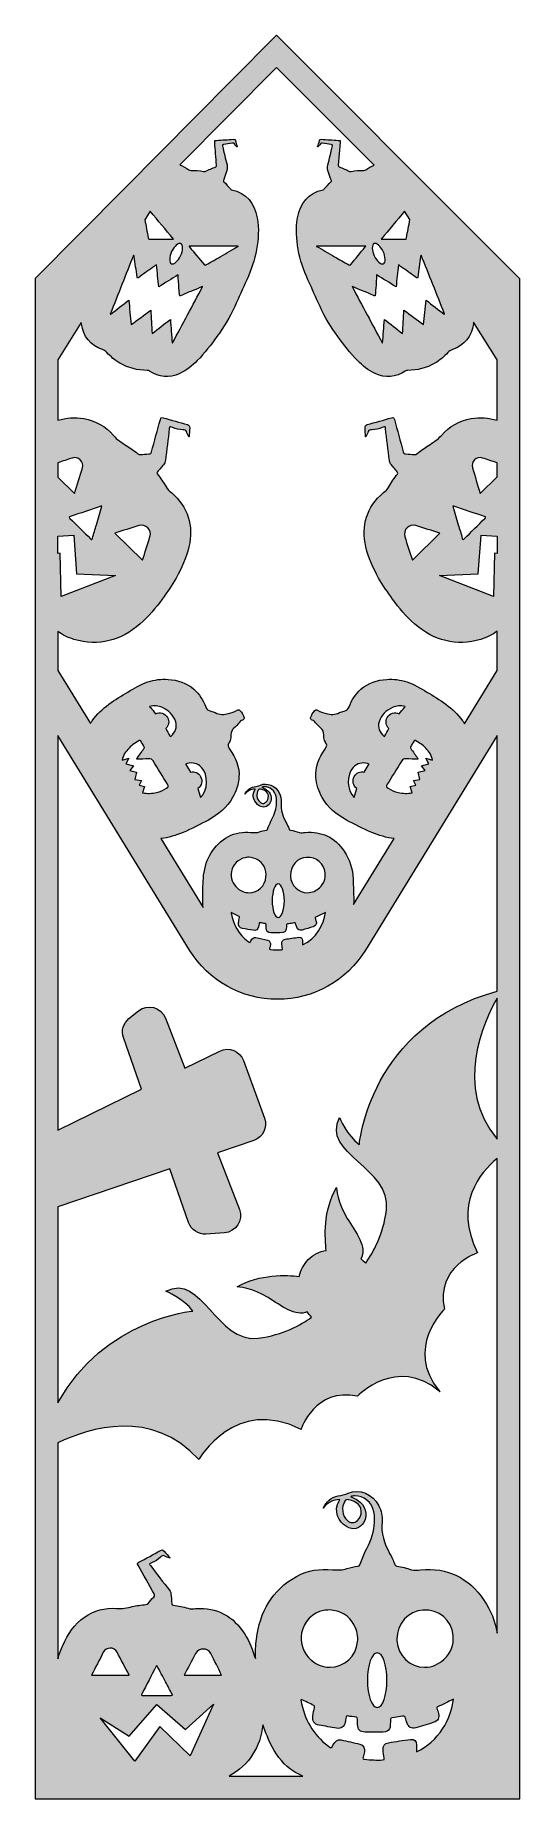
# Model space of a CAD drawing. Header units: centimetres. Extents: x 4.6 to 9.4, y -18.7 to -1.4.
import ezdxf

# ---------------------------------------------------------------- set-up
doc = ezdxf.new("R2010")
doc.units = ezdxf.units.CM
doc.header["$MEASUREMENT"] = 0
doc.layers.add('Layer 1', color=7, linetype='Continuous')

msp = doc.modelspace()

# ---------------------------------------------------------------- hatches: boundary and pattern name
at = {"layer": 'Layer 1', "true_color": 0x606060}
h = msp.add_hatch(color=251, dxfattribs=at)
h.dxf.hatch_style = 2
h.paths.add_polyline_path([(8.499, -2.89), (7.464, -1.854), (6.974, -1.365), (6.532, -1.811), (5.486, -2.867), (4.61, -3.75), (4.61, -18.65), (9.36, -18.65), (9.36, -3.751)])
edge = h.paths.add_edge_path()
edge.add_spline(control_points=[(8.36, -3.736), (8.367, -3.667), (8.38, -3.6), (8.388, -3.533), (8.389, -3.528), (8.387, -3.523), (8.393, -3.519), (8.47, -3.712), (8.547, -3.905), (8.622, -4.097), (8.622, -4.099), (8.621, -4.1), (8.62, -4.1), (8.561, -4.054), (8.502, -4.009), (8.441, -3.96), (8.433, -4.042), (8.425, -4.12), (8.417, -4.201), (8.352, -4.153), (8.289, -4.106), (8.225, -4.059), (8.22, -4.136), (8.216, -4.211), (8.212, -4.288), (8.15, -4.241), (8.093, -4.196), (8.033, -4.15), (8.027, -4.228), (8.022, -4.305), (8.015, -4.381), (8.014, -4.38), (8.013, -4.38), (8.012, -4.38), (7.913, -4.197), (7.815, -4.013), (7.717, -3.829), (7.753, -3.84), (7.785, -3.857), (7.819, -3.87), (7.858, -3.884), (7.895, -3.902), (7.933, -3.919), (7.941, -3.922), (7.944, -3.921), (7.944, -3.912), (7.944, -3.89), (7.946, -3.867), (7.949, -3.844), (7.952, -3.801), (7.955, -3.758), (7.957, -3.714), (8.022, -3.752), (8.083, -3.791), (8.147, -3.831), (8.155, -3.758), (8.163, -3.688), (8.17, -3.615), (8.185, -3.626), (8.199, -3.635), (8.212, -3.644), (8.257, -3.676), (8.301, -3.708), (8.347, -3.741), (8.355, -3.748), (8.359, -3.749), (8.36, -3.736)], knot_values=[0, 0, 0, 0, 1, 1, 1, 2, 2, 2, 3, 3, 3, 4, 4, 4, 5, 5, 5, 6, 6, 6, 7, 7, 7, 8, 8, 8, 9, 9, 9, 10, 10, 10, 11, 11, 11, 12, 12, 12, 13, 13, 13, 14, 14, 14, 15, 15, 15, 16, 16, 16, 17, 17, 17, 18, 18, 18, 19, 19, 19, 20, 20, 20, 21, 21, 21, 22, 22, 22, 22], degree=3, periodic=1)
edge = h.paths.add_edge_path()
edge.add_spline(control_points=[(7.701, -3.614), (7.695, -3.621), (7.691, -3.618), (7.685, -3.615), (7.638, -3.588), (7.591, -3.562), (7.545, -3.535), (7.486, -3.501), (7.427, -3.467), (7.368, -3.434), (7.368, -3.433), (7.368, -3.432), (7.369, -3.431), (7.529, -3.432), (7.689, -3.432), (7.85, -3.433), (7.848, -3.436), (7.848, -3.438), (7.846, -3.438), (7.798, -3.497), (7.749, -3.556), (7.701, -3.614)], knot_values=[0, 0, 0, 0, 1, 1, 1, 2, 2, 2, 3, 3, 3, 4, 4, 4, 5, 5, 5, 6, 6, 6, 7, 7, 7, 7], degree=3, periodic=1)
edge = h.paths.add_edge_path()
edge.add_spline(control_points=[(8.231, -3.089), (8.231, -3.089), (8.283, -3.171), (8.283, -3.171), (8.271, -3.231), (8.26, -3.291), (8.25, -3.351), (8.248, -3.362), (8.244, -3.365), (8.233, -3.365), (8.21, -3.363), (8.189, -3.364), (8.167, -3.364), (8.114, -3.364), (8.06, -3.364), (8.002, -3.363), (8.079, -3.271), (8.156, -3.18), (8.231, -3.089)], knot_values=[0, 0, 0, 0, 1, 1, 1, 2, 2, 2, 3, 3, 3, 4, 4, 4, 5, 5, 5, 6, 6, 6, 6], degree=3, periodic=1)
edge = h.paths.add_edge_path()
edge.add_spline(control_points=[(8.021, -3.485), (8.046, -3.539), (8.046, -3.593), (8.023, -3.604), (7.998, -3.615), (7.959, -3.58), (7.933, -3.526), (7.908, -3.472), (7.908, -3.418), (7.931, -3.407), (7.955, -3.396), (7.995, -3.431), (8.021, -3.485)], knot_values=[0, 0, 0, 0, 1, 1, 1, 2, 2, 2, 3, 3, 3, 4, 4, 4, 4], degree=3, periodic=1)
edge = h.paths.add_edge_path()
edge.add_spline(control_points=[(6.037, -3.407), (6.06, -3.418), (6.06, -3.472), (6.035, -3.526), (6.009, -3.58), (5.969, -3.615), (5.945, -3.604), (5.922, -3.593), (5.922, -3.539), (5.947, -3.485), (5.973, -3.431), (6.013, -3.396), (6.037, -3.407)], knot_values=[0, 0, 0, 0, 1, 1, 1, 2, 2, 2, 3, 3, 3, 4, 4, 4, 4], degree=3, periodic=1)
edge = h.paths.add_edge_path()
edge.add_spline(control_points=[(5.737, -3.09), (5.813, -3.181), (5.888, -3.271), (5.966, -3.363), (5.908, -3.364), (5.854, -3.364), (5.801, -3.364), (5.778, -3.364), (5.757, -3.363), (5.735, -3.365), (5.724, -3.365), (5.72, -3.362), (5.717, -3.351), (5.707, -3.292), (5.696, -3.233), (5.685, -3.173), (5.685, -3.173), (5.737, -3.09), (5.737, -3.09)], knot_values=[0, 0, 0, 0, 1, 1, 1, 2, 2, 2, 3, 3, 3, 4, 4, 4, 5, 5, 5, 6, 6, 6, 6], degree=3, periodic=1)
edge = h.paths.add_edge_path()
edge.add_spline(control_points=[(5.574, -3.519), (5.581, -3.523), (5.579, -3.528), (5.58, -3.533), (5.588, -3.6), (5.601, -3.667), (5.608, -3.736), (5.609, -3.749), (5.613, -3.748), (5.621, -3.741), (5.666, -3.708), (5.711, -3.676), (5.756, -3.644), (5.768, -3.635), (5.783, -3.626), (5.798, -3.615), (5.806, -3.688), (5.814, -3.758), (5.822, -3.831), (5.885, -3.791), (5.946, -3.752), (6.01, -3.714), (6.013, -3.758), (6.016, -3.801), (6.019, -3.844), (6.021, -3.867), (6.024, -3.89), (6.024, -3.912), (6.024, -3.921), (6.027, -3.922), (6.035, -3.919), (6.074, -3.902), (6.11, -3.884), (6.149, -3.87), (6.183, -3.857), (6.216, -3.84), (6.251, -3.829), (6.152, -4.013), (6.055, -4.197), (5.956, -4.38), (5.955, -4.38), (5.954, -4.38), (5.953, -4.381), (5.946, -4.305), (5.94, -4.228), (5.935, -4.15), (5.875, -4.196), (5.817, -4.241), (5.756, -4.288), (5.752, -4.211), (5.747, -4.136), (5.743, -4.059), (5.679, -4.106), (5.615, -4.153), (5.551, -4.201), (5.543, -4.12), (5.534, -4.042), (5.527, -3.96), (5.466, -4.009), (5.407, -4.054), (5.348, -4.1), (5.347, -4.1), (5.346, -4.099), (5.346, -4.097), (5.422, -3.905), (5.498, -3.712), (5.574, -3.519)], knot_values=[0, 0, 0, 0, 1, 1, 1, 2, 2, 2, 3, 3, 3, 4, 4, 4, 5, 5, 5, 6, 6, 6, 7, 7, 7, 8, 8, 8, 9, 9, 9, 10, 10, 10, 11, 11, 11, 12, 12, 12, 13, 13, 13, 14, 14, 14, 15, 15, 15, 16, 16, 16, 17, 17, 17, 18, 18, 18, 19, 19, 19, 20, 20, 20, 21, 21, 21, 22, 22, 22, 22], degree=3, periodic=1)
edge = h.paths.add_edge_path()
edge.add_spline(control_points=[(6.118, -3.433), (6.279, -3.432), (6.439, -3.432), (6.599, -3.431), (6.599, -3.431), (6.599, -3.434), (6.599, -3.434), (6.541, -3.467), (6.482, -3.501), (6.423, -3.535), (6.376, -3.562), (6.33, -3.588), (6.283, -3.615), (6.278, -3.618), (6.273, -3.621), (6.268, -3.614), (6.219, -3.556), (6.17, -3.497), (6.121, -3.438), (6.12, -3.438), (6.12, -3.436), (6.118, -3.433)], knot_values=[0, 0, 0, 0, 1, 1, 1, 2, 2, 2, 3, 3, 3, 4, 4, 4, 5, 5, 5, 6, 6, 6, 7, 7, 7, 7], degree=3, periodic=1)
edge = h.paths.add_edge_path()
edge.add_spline(control_points=[(4.832, -5.555), (4.879, -5.54), (4.925, -5.524), (4.972, -5.509), (5.032, -5.489), (5.089, -5.545), (5.072, -5.605), (5.046, -5.688), (5.022, -5.772), (4.996, -5.857), (4.996, -5.857), (4.832, -5.695), (4.832, -5.695), (4.832, -5.695), (4.832, -5.555), (4.832, -5.555)], knot_values=[0, 0, 0, 0, 1, 1, 1, 2, 2, 2, 3, 3, 3, 4, 4, 4, 5, 5, 5, 5], degree=3, periodic=1)
edge = h.paths.add_edge_path()
edge.add_spline(control_points=[(5.254, -5.982), (5.256, -5.981), (5.258, -5.981), (5.264, -5.981), (5.245, -6.043), (5.228, -6.103), (5.21, -6.163), (5.197, -6.208), (5.184, -6.252), (5.17, -6.296), (5.167, -6.309), (5.163, -6.311), (5.153, -6.301), (5.086, -6.233), (5.017, -6.167), (4.95, -6.1), (4.941, -6.091), (4.939, -6.086), (4.953, -6.081), (5.053, -6.049), (5.154, -6.016), (5.254, -5.982)], knot_values=[0, 0, 0, 0, 1, 1, 1, 2, 2, 2, 3, 3, 3, 4, 4, 4, 5, 5, 5, 6, 6, 6, 7, 7, 7, 7], degree=3, periodic=1)
h.paths.add_polyline_path([(4.832, -6.275), (4.987, -6.264), (5.015, -6.645), (5.396, -6.66), (4.864, -6.867), (4.855, -6.442), (4.832, -6.445)])
edge = h.paths.add_edge_path()
edge.add_spline(control_points=[(5.39, -6.245), (5.469, -6.22), (5.548, -6.195), (5.626, -6.171), (5.693, -6.15), (5.755, -6.212), (5.735, -6.279), (5.711, -6.356), (5.687, -6.434), (5.66, -6.51), (5.66, -6.51), (5.39, -6.245), (5.39, -6.245)], knot_values=[0, 0, 0, 0, 1, 1, 1, 2, 2, 2, 3, 3, 3, 4, 4, 4, 4], degree=3, periodic=1)
h.paths.add_polyline_path([(6.129, -18.23), (5.833, -17.941), (5.587, -18.282), (5.246, -17.857), (5.532, -18.037), (5.803, -17.728), (6.082, -17.972), (6.356, -17.724)])
edge = h.paths.add_edge_path()
edge.add_spline(control_points=[(5.163, -17.439), (5.2, -17.364), (5.239, -17.29), (5.277, -17.215), (5.306, -17.16), (5.384, -17.16), (5.412, -17.213), (5.452, -17.289), (5.491, -17.363), (5.532, -17.439), (5.532, -17.439), (5.163, -17.439), (5.163, -17.439)], knot_values=[0, 0, 0, 0, 1, 1, 1, 2, 2, 2, 3, 3, 3, 4, 4, 4, 4], degree=3, periodic=1)
edge = h.paths.add_edge_path()
edge.add_spline(control_points=[(5.654, -17.625), (5.702, -17.533), (5.749, -17.442), (5.795, -17.35), (5.796, -17.349), (5.798, -17.348), (5.802, -17.343), (5.832, -17.399), (5.861, -17.452), (5.888, -17.505), (5.909, -17.545), (5.93, -17.585), (5.952, -17.625), (5.958, -17.636), (5.957, -17.639), (5.943, -17.639), (5.943, -17.639), (5.665, -17.639), (5.665, -17.639), (5.653, -17.639), (5.648, -17.637), (5.654, -17.625)], knot_values=[0, 0, 0, 0, 1, 1, 1, 2, 2, 2, 3, 3, 3, 4, 4, 4, 5, 5, 5, 6, 6, 6, 7, 7, 7, 7], degree=3, periodic=1)
edge = h.paths.add_edge_path()
edge.add_spline(control_points=[(6.069, -17.44), (6.107, -17.369), (6.145, -17.298), (6.182, -17.227), (6.214, -17.168), (6.3, -17.168), (6.331, -17.228), (6.368, -17.298), (6.404, -17.368), (6.437, -17.44), (6.437, -17.44), (6.069, -17.44), (6.069, -17.44)], knot_values=[0, 0, 0, 0, 1, 1, 1, 2, 2, 2, 3, 3, 3, 4, 4, 4, 4], degree=3, periodic=1)
edge = h.paths.add_edge_path()
edge.add_spline(control_points=[(6.512, -18.428), (6.71, -18.317), (6.816, -18.145), (6.842, -17.926), (6.859, -17.973), (6.877, -18.02), (6.897, -18.068), (6.94, -18.169), (6.998, -18.262), (7.081, -18.335), (7.128, -18.377), (7.179, -18.407), (7.232, -18.428), (7.232, -18.428), (6.512, -18.428), (6.512, -18.428)], knot_values=[0, 0, 0, 0, 1, 1, 1, 2, 2, 2, 3, 3, 3, 4, 4, 4, 5, 5, 5, 5], degree=3, periodic=1)
edge = h.paths.add_edge_path()
edge.add_spline(control_points=[(8.347, -18.19), (8.347, -18.19), (8.347, -18.122), (8.347, -18.122), (8.346, -18.084), (8.327, -18.064), (8.289, -18.069), (8.217, -18.079), (8.144, -18.089), (8.072, -18.101), (8.036, -18.107), (8.016, -18.133), (8.02, -18.169), (8.021, -18.198), (8.025, -18.225), (8.031, -18.253), (8.033, -18.265), (8.03, -18.27), (8.016, -18.27), (7.957, -18.272), (7.899, -18.271), (7.839, -18.264), (7.824, -18.263), (7.819, -18.257), (7.824, -18.242), (7.831, -18.226), (7.834, -18.209), (7.838, -18.192), (7.845, -18.159), (7.828, -18.124), (7.793, -18.115), (7.732, -18.1), (7.671, -18.087), (7.609, -18.074), (7.572, -18.068), (7.551, -18.083), (7.529, -18.125), (7.514, -18.156), (7.514, -18.156), (7.485, -18.135), (7.332, -18.023), (7.247, -17.869), (7.215, -17.684), (7.215, -17.682), (7.216, -17.679), (7.216, -17.676), (7.258, -17.696), (7.3, -17.716), (7.342, -17.736), (7.352, -17.74), (7.348, -17.747), (7.347, -17.755), (7.342, -17.783), (7.337, -17.81), (7.332, -17.838), (7.323, -17.89), (7.344, -17.92), (7.395, -17.929), (7.452, -17.939), (7.507, -17.949), (7.564, -17.959), (7.608, -17.967), (7.64, -17.946), (7.649, -17.901), (7.651, -17.885), (7.655, -17.869), (7.657, -17.852), (7.658, -17.841), (7.662, -17.837), (7.675, -17.839), (7.701, -17.844), (7.729, -17.848), (7.756, -17.851), (7.768, -17.854), (7.77, -17.859), (7.77, -17.87), (7.77, -17.87), (7.77, -17.922), (7.77, -17.922), (7.77, -17.972), (7.794, -17.997), (7.844, -17.997), (7.893, -17.998), (7.941, -17.998), (7.99, -17.997), (8.076, -17.997), (8.092, -17.981), (8.092, -17.895), (8.092, -17.857), (8.092, -17.857), (8.131, -17.854), (8.157, -17.851), (8.185, -17.847), (8.212, -17.841), (8.229, -17.838), (8.237, -17.842), (8.24, -17.86), (8.244, -17.876), (8.249, -17.891), (8.255, -17.907), (8.267, -17.948), (8.3, -17.967), (8.341, -17.956), (8.401, -17.938), (8.46, -17.92), (8.518, -17.901), (8.559, -17.888), (8.574, -17.857), (8.563, -17.815), (8.558, -17.798), (8.553, -17.78), (8.548, -17.764), (8.547, -17.758), (8.543, -17.752), (8.552, -17.748), (8.605, -17.727), (8.656, -17.703), (8.709, -17.675), (8.691, -17.862), (8.563, -18.093), (8.347, -18.19)], knot_values=[0, 0, 0, 0, 1, 1, 1, 2, 2, 2, 3, 3, 3, 4, 4, 4, 5, 5, 5, 6, 6, 6, 7, 7, 7, 8, 8, 8, 9, 9, 9, 10, 10, 10, 11, 11, 11, 12, 12, 12, 13, 13, 13, 14, 14, 14, 15, 15, 15, 16, 16, 16, 17, 17, 17, 18, 18, 18, 19, 19, 19, 20, 20, 20, 21, 21, 21, 22, 22, 22, 23, 23, 23, 24, 24, 24, 25, 25, 25, 26, 26, 26, 27, 27, 27, 28, 28, 28, 29, 29, 29, 30, 30, 30, 31, 31, 31, 32, 32, 32, 33, 33, 33, 34, 34, 34, 35, 35, 35, 36, 36, 36, 37, 37, 37, 38, 38, 38, 39, 39, 39, 40, 40, 40, 40], degree=3, periodic=1)
edge = h.paths.add_edge_path()
edge.add_spline(control_points=[(7.221, -17.025), (7.243, -16.914), (7.328, -16.826), (7.437, -16.805), (7.456, -16.802), (7.474, -16.8), (7.494, -16.8), (7.602, -16.804), (7.687, -16.852), (7.738, -16.949), (7.767, -17.004), (7.777, -17.058), (7.769, -17.112), (7.758, -17.251), (7.641, -17.361), (7.498, -17.361), (7.43, -17.361), (7.368, -17.337), (7.322, -17.296), (7.32, -17.294), (7.318, -17.292), (7.316, -17.291), (7.24, -17.228), (7.201, -17.122), (7.221, -17.025)], knot_values=[0, 0, 0, 0, 1, 1, 1, 2, 2, 2, 3, 3, 3, 4, 4, 4, 5, 5, 5, 6, 6, 6, 7, 7, 7, 8, 8, 8, 8], degree=3, periodic=1)
edge = h.paths.add_edge_path()
edge.add_spline(control_points=[(7.866, -17.489), (7.866, -17.34), (7.91, -17.22), (7.962, -17.22), (8.016, -17.22), (8.058, -17.34), (8.058, -17.489), (8.058, -17.636), (8.016, -17.756), (7.962, -17.756), (7.91, -17.756), (7.866, -17.636), (7.866, -17.489)], knot_values=[0, 0, 0, 0, 1, 1, 1, 2, 2, 2, 3, 3, 3, 4, 4, 4, 4], degree=3, periodic=1)
edge = h.paths.add_edge_path()
edge.add_spline(control_points=[(8.155, -17.085), (8.156, -16.933), (8.273, -16.807), (8.41, -16.801), (8.567, -16.793), (8.693, -16.898), (8.707, -17.049), (8.717, -17.145), (8.685, -17.221), (8.618, -17.282), (8.618, -17.283), (8.616, -17.283), (8.616, -17.284), (8.568, -17.332), (8.5, -17.361), (8.427, -17.361), (8.281, -17.361), (8.163, -17.247), (8.156, -17.102), (8.156, -17.102), (8.156, -17.101), (8.156, -17.101), (8.156, -17.096), (8.155, -17.09), (8.155, -17.085)], knot_values=[0, 0, 0, 0, 1, 1, 1, 2, 2, 2, 3, 3, 3, 4, 4, 4, 5, 5, 5, 6, 6, 6, 7, 7, 7, 8, 8, 8, 8], degree=3, periodic=1)
edge = h.paths.add_edge_path()
edge.add_spline(control_points=[(9.138, -17.026), (9.118, -16.911), (9.077, -16.803), (9.009, -16.704), (8.859, -16.483), (8.653, -16.382), (8.386, -16.406), (8.357, -16.408), (8.328, -16.417), (8.298, -16.406), (8.251, -16.389), (8.204, -16.377), (8.155, -16.37), (8.144, -16.368), (8.137, -16.364), (8.134, -16.353), (8.121, -16.315), (8.103, -16.279), (8.084, -16.245), (8.031, -16.147), (7.998, -16.046), (8.011, -15.933), (8.016, -15.879), (8.002, -15.827), (7.977, -15.778), (7.921, -15.665), (7.785, -15.607), (7.678, -15.655), (7.646, -15.669), (7.615, -15.677), (7.581, -15.682), (7.509, -15.693), (7.466, -15.741), (7.432, -15.801), (7.474, -15.75), (7.526, -15.72), (7.596, -15.718), (7.594, -15.723), (7.592, -15.727), (7.59, -15.73), (7.528, -15.824), (7.586, -15.94), (7.66, -15.983), (7.726, -16.022), (7.795, -16.005), (7.831, -15.941), (7.873, -15.864), (7.848, -15.774), (7.77, -15.723), (7.751, -15.71), (7.729, -15.702), (7.703, -15.69), (7.72, -15.683), (7.731, -15.682), (7.742, -15.681), (7.83, -15.679), (7.912, -15.745), (7.93, -15.838), (7.946, -15.928), (7.933, -16.016), (7.902, -16.102), (7.871, -16.188), (7.82, -16.268), (7.793, -16.357), (7.791, -16.367), (7.783, -16.368), (7.775, -16.369), (7.738, -16.375), (7.701, -16.381), (7.666, -16.395), (7.62, -16.412), (7.574, -16.409), (7.526, -16.405), (7.402, -16.395), (7.281, -16.41), (7.171, -16.471), (6.931, -16.605), (6.812, -16.82), (6.779, -17.085), (6.771, -17.148), (6.769, -17.212), (6.768, -17.276), (6.741, -17.193), (6.71, -17.111), (6.664, -17.037), (6.553, -16.86), (6.393, -16.773), (6.182, -16.786), (6.158, -16.789), (6.132, -16.791), (6.108, -16.783), (6.06, -16.77), (6.013, -16.761), (5.964, -16.754), (5.953, -16.753), (5.95, -16.747), (5.949, -16.739), (5.946, -16.705), (5.943, -16.672), (5.939, -16.639), (5.938, -16.627), (5.934, -16.617), (5.926, -16.607), (5.864, -16.527), (5.801, -16.445), (5.739, -16.364), (5.731, -16.355), (5.722, -16.347), (5.755, -16.335), (5.786, -16.324), (5.815, -16.307), (5.838, -16.284), (5.854, -16.268), (5.863, -16.264), (5.875, -16.27), (5.893, -16.278), (5.91, -16.285), (5.928, -16.291), (5.929, -16.29), (5.93, -16.289), (5.932, -16.288), (5.912, -16.267), (5.892, -16.246), (5.873, -16.224), (5.862, -16.21), (5.853, -16.208), (5.837, -16.217), (5.767, -16.256), (5.697, -16.295), (5.626, -16.333), (5.61, -16.34), (5.61, -16.347), (5.618, -16.362), (5.671, -16.456), (5.723, -16.55), (5.775, -16.643), (5.783, -16.655), (5.783, -16.663), (5.771, -16.674), (5.752, -16.693), (5.735, -16.714), (5.717, -16.735), (5.711, -16.743), (5.704, -16.746), (5.694, -16.747), (5.649, -16.751), (5.604, -16.757), (5.561, -16.767), (5.51, -16.779), (5.46, -16.79), (5.406, -16.785), (5.293, -16.777), (5.186, -16.804), (5.092, -16.87), (4.992, -16.939), (4.929, -17.037), (4.88, -17.147), (4.861, -17.189), (4.845, -17.233), (4.832, -17.278), (4.832, -17.278), (4.832, -15.162), (4.832, -15.162), (5.141, -15.014), (5.756, -14.82), (6.214, -15.326), (6.214, -15.326), (6.567, -14.701), (7.216, -15.03), (7.216, -15.03), (7.349, -14.617), (7.769, -14.704), (7.769, -14.704), (8.154, -14.307), (8.57, -14.654), (8.57, -14.654), (8.578, -14.662), (8.578, -14.662), (8.577, -14.659), (8.575, -14.658), (8.574, -14.657), (8.574, -14.657), (8.571, -14.653), (8.571, -14.653), (8.224, -14.237), (8.621, -13.852), (8.621, -13.852), (8.534, -13.432), (8.947, -13.299), (8.947, -13.299), (8.706, -12.824), (8.975, -12.509), (9.138, -12.374), (9.138, -12.374), (9.138, -17.026), (9.138, -17.026)], knot_values=[0, 0, 0, 0, 1, 1, 1, 2, 2, 2, 3, 3, 3, 4, 4, 4, 5, 5, 5, 6, 6, 6, 7, 7, 7, 8, 8, 8, 9, 9, 9, 10, 10, 10, 11, 11, 11, 12, 12, 12, 13, 13, 13, 14, 14, 14, 15, 15, 15, 16, 16, 16, 17, 17, 17, 18, 18, 18, 19, 19, 19, 20, 20, 20, 21, 21, 21, 22, 22, 22, 23, 23, 23, 24, 24, 24, 25, 25, 25, 26, 26, 26, 27, 27, 27, 28, 28, 28, 29, 29, 29, 30, 30, 30, 31, 31, 31, 32, 32, 32, 33, 33, 33, 34, 34, 34, 35, 35, 35, 36, 36, 36, 37, 37, 37, 38, 38, 38, 39, 39, 39, 40, 40, 40, 41, 41, 41, 42, 42, 42, 43, 43, 43, 44, 44, 44, 45, 45, 45, 46, 46, 46, 47, 47, 47, 48, 48, 48, 49, 49, 49, 50, 50, 50, 51, 51, 51, 52, 52, 52, 53, 53, 53, 54, 54, 54, 55, 55, 55, 56, 56, 56, 57, 57, 57, 58, 58, 58, 59, 59, 59, 60, 60, 60, 61, 61, 61, 62, 62, 62, 63, 63, 63, 64, 64, 64, 65, 65, 65, 65], degree=3, periodic=1)
edge = h.paths.add_edge_path()
edge.add_spline(control_points=[(7.68, -15.719), (7.707, -15.725), (7.732, -15.731), (7.754, -15.746), (7.818, -15.786), (7.824, -15.874), (7.769, -15.924), (7.754, -15.938), (7.739, -15.945), (7.719, -15.944), (7.699, -15.945), (7.685, -15.935), (7.67, -15.923), (7.619, -15.879), (7.608, -15.79), (7.646, -15.733), (7.655, -15.72), (7.665, -15.715), (7.68, -15.719)], knot_values=[0, 0, 0, 0, 1, 1, 1, 2, 2, 2, 3, 3, 3, 4, 4, 4, 5, 5, 5, 6, 6, 6, 6], degree=3, periodic=1)
edge = h.paths.add_edge_path()
edge.add_spline(control_points=[(9.138, -12.186), (8.71, -11.675), (9.011, -11.026), (9.138, -10.803), (9.138, -10.803), (9.138, -12.186), (9.138, -12.186)], knot_values=[0, 0, 0, 0, 1, 1, 1, 2, 2, 2, 2], degree=3, periodic=1)
edge = h.paths.add_edge_path()
edge.add_spline(control_points=[(9.138, -10.735), (7.886, -11.074), (7.787, -12.239), (7.787, -12.239), (7.666, -12.151), (7.594, -11.972), (7.594, -11.972), (7.406, -12.327), (8.106, -12.468), (8.053, -12.878), (8.022, -13.12), (7.924, -13.295), (7.85, -13.399), (7.834, -13.385), (7.819, -13.372), (7.802, -13.36), (7.87, -13.245), (7.753, -13.095), (7.669, -12.962), (7.576, -12.813), (7.562, -12.658), (7.562, -12.658), (7.433, -12.885), (7.448, -13.157), (7.463, -13.275), (7.396, -13.287), (7.335, -13.317), (7.286, -13.366), (7.241, -13.412), (7.211, -13.469), (7.197, -13.53), (7.075, -13.516), (6.811, -13.505), (6.589, -13.632), (6.589, -13.632), (6.745, -13.644), (6.893, -13.738), (7.021, -13.818), (7.164, -13.928), (7.276, -13.878), (7.29, -13.896), (7.304, -13.914), (7.318, -13.931), (7.215, -14.006), (7.039, -14.105), (6.796, -14.136), (6.385, -14.189), (6.244, -13.488), (5.889, -13.676), (5.889, -13.676), (6.068, -13.749), (6.156, -13.87), (6.156, -13.87), (5.287, -13.944), (4.832, -14.769), (4.832, -14.769), (4.832, -12.85), (4.832, -12.85), (4.832, -12.85), (5.928, -12.477), (5.928, -12.477), (5.928, -12.477), (6.114, -13.002), (6.114, -13.002), (6.138, -13.074), (6.208, -13.121), (6.284, -13.115), (6.284, -13.115), (6.465, -13.103), (6.465, -13.103), (6.579, -13.095), (6.653, -12.98), (6.612, -12.873), (6.612, -12.873), (6.398, -12.319), (6.398, -12.319), (6.398, -12.319), (6.753, -12.198), (6.753, -12.198), (6.842, -12.167), (6.89, -12.068), (6.858, -11.979), (6.858, -11.979), (6.652, -11.415), (6.652, -11.415), (6.617, -11.321), (6.508, -11.277), (6.419, -11.321), (6.419, -11.321), (6.076, -11.489), (6.076, -11.489), (6.076, -11.489), (5.886, -10.998), (5.886, -10.998), (5.845, -10.892), (5.712, -10.856), (5.622, -10.927), (5.622, -10.927), (5.529, -11.003), (5.529, -11.003), (5.473, -11.047), (5.451, -11.123), (5.476, -11.19), (5.476, -11.19), (5.653, -11.695), (5.653, -11.695), (5.653, -11.695), (4.832, -12.097), (4.832, -12.097), (4.832, -12.097), (4.832, -8.228), (4.832, -8.228), (4.832, -8.228), (6.122, -10.331), (6.122, -10.331), (6.308, -10.633), (6.631, -10.814), (6.984, -10.814), (7.339, -10.814), (7.662, -10.633), (7.848, -10.331), (7.848, -10.331), (9.138, -8.228), (9.138, -8.228), (9.138, -8.228), (9.138, -10.735), (9.138, -10.735)], knot_values=[0, 0, 0, 0, 1, 1, 1, 2, 2, 2, 3, 3, 3, 4, 4, 4, 5, 5, 5, 6, 6, 6, 7, 7, 7, 8, 8, 8, 9, 9, 9, 10, 10, 10, 11, 11, 11, 12, 12, 12, 13, 13, 13, 14, 14, 14, 15, 15, 15, 16, 16, 16, 17, 17, 17, 18, 18, 18, 19, 19, 19, 20, 20, 20, 21, 21, 21, 22, 22, 22, 23, 23, 23, 24, 24, 24, 25, 25, 25, 26, 26, 26, 27, 27, 27, 28, 28, 28, 29, 29, 29, 30, 30, 30, 31, 31, 31, 32, 32, 32, 33, 33, 33, 34, 34, 34, 35, 35, 35, 36, 36, 36, 37, 37, 37, 38, 38, 38, 39, 39, 39, 40, 40, 40, 41, 41, 41, 42, 42, 42, 42], degree=3, periodic=1)
edge = h.paths.add_edge_path()
edge.add_spline(control_points=[(5.724, -8.456), (5.744, -8.454), (5.755, -8.461), (5.765, -8.478), (5.812, -8.555), (5.861, -8.631), (5.907, -8.707), (5.919, -8.726), (5.917, -8.732), (5.898, -8.745), (5.868, -8.766), (5.835, -8.779), (5.8, -8.787), (5.754, -8.797), (5.709, -8.799), (5.663, -8.789), (5.663, -8.789), (5.681, -8.727), (5.681, -8.727), (5.681, -8.727), (5.628, -8.716), (5.628, -8.716), (5.628, -8.716), (5.651, -8.67), (5.651, -8.67), (5.651, -8.67), (5.587, -8.66), (5.587, -8.66), (5.587, -8.66), (5.603, -8.587), (5.603, -8.587), (5.603, -8.587), (5.536, -8.573), (5.536, -8.573), (5.536, -8.573), (5.572, -8.526), (5.572, -8.526), (5.572, -8.526), (5.498, -8.505), (5.498, -8.505), (5.498, -8.505), (5.528, -8.451), (5.528, -8.451), (5.528, -8.451), (5.462, -8.469), (5.462, -8.469), (5.471, -8.424), (5.496, -8.385), (5.53, -8.352), (5.56, -8.322), (5.593, -8.299), (5.63, -8.278), (5.636, -8.275), (5.641, -8.275), (5.644, -8.281), (5.655, -8.301), (5.668, -8.321), (5.679, -8.34), (5.683, -8.348), (5.68, -8.352), (5.676, -8.357), (5.654, -8.388), (5.632, -8.419), (5.61, -8.45), (5.608, -8.452), (5.604, -8.455), (5.605, -8.461), (5.644, -8.46), (5.684, -8.459), (5.724, -8.456)], knot_values=[0, 0, 0, 0, 1, 1, 1, 2, 2, 2, 3, 3, 3, 4, 4, 4, 5, 5, 5, 6, 6, 6, 7, 7, 7, 8, 8, 8, 9, 9, 9, 10, 10, 10, 11, 11, 11, 12, 12, 12, 13, 13, 13, 14, 14, 14, 15, 15, 15, 16, 16, 16, 17, 17, 17, 18, 18, 18, 19, 19, 19, 20, 20, 20, 21, 21, 21, 22, 22, 22, 23, 23, 23, 23], degree=3, periodic=1)
edge = h.paths.add_edge_path()
edge.add_spline(control_points=[(5.907, -8.053), (5.884, -8.01), (5.832, -7.995), (5.79, -8.016), (5.773, -7.995), (5.756, -7.974), (5.739, -7.953), (5.736, -7.951), (5.734, -7.948), (5.731, -7.943), (5.775, -7.933), (5.817, -7.937), (5.856, -7.955), (5.919, -7.983), (5.966, -8.027), (5.987, -8.093), (6.006, -8.15), (5.978, -8.2), (5.942, -8.236), (5.935, -8.242), (5.933, -8.238), (5.929, -8.232), (5.917, -8.208), (5.904, -8.184), (5.891, -8.16), (5.919, -8.133), (5.927, -8.088), (5.907, -8.053)], knot_values=[0, 0, 0, 0, 1, 1, 1, 2, 2, 2, 3, 3, 3, 4, 4, 4, 5, 5, 5, 6, 6, 6, 7, 7, 7, 8, 8, 8, 9, 9, 9, 9], degree=3, periodic=1)
edge = h.paths.add_edge_path()
edge.add_spline(control_points=[(6.532, -9.963), (6.557, -9.975), (6.583, -9.989), (6.608, -10.001), (6.615, -10.003), (6.613, -10.008), (6.612, -10.012), (6.609, -10.03), (6.606, -10.046), (6.603, -10.063), (6.597, -10.096), (6.609, -10.114), (6.642, -10.12), (6.677, -10.126), (6.712, -10.132), (6.746, -10.138), (6.774, -10.143), (6.794, -10.13), (6.798, -10.103), (6.8, -10.093), (6.802, -10.083), (6.804, -10.073), (6.805, -10.065), (6.807, -10.063), (6.815, -10.064), (6.831, -10.067), (6.848, -10.07), (6.865, -10.072), (6.872, -10.073), (6.874, -10.077), (6.874, -10.084), (6.874, -10.084), (6.874, -10.115), (6.874, -10.115), (6.874, -10.146), (6.889, -10.162), (6.919, -10.162), (6.949, -10.163), (6.979, -10.162), (7.009, -10.162), (7.062, -10.162), (7.072, -10.152), (7.072, -10.098), (7.072, -10.075), (7.072, -10.075), (7.097, -10.073), (7.113, -10.072), (7.13, -10.07), (7.146, -10.066), (7.158, -10.063), (7.162, -10.066), (7.164, -10.077), (7.166, -10.087), (7.17, -10.096), (7.173, -10.106), (7.181, -10.132), (7.201, -10.143), (7.226, -10.136), (7.263, -10.125), (7.3, -10.114), (7.336, -10.103), (7.361, -10.095), (7.371, -10.075), (7.364, -10.05), (7.361, -10.039), (7.357, -10.029), (7.354, -10.017), (7.353, -10.014), (7.352, -10.01), (7.356, -10.008), (7.389, -9.995), (7.422, -9.98), (7.454, -9.963), (7.443, -10.079), (7.364, -10.222), (7.23, -10.28), (7.23, -10.28), (7.23, -10.239), (7.23, -10.239), (7.23, -10.216), (7.217, -10.204), (7.194, -10.206), (7.15, -10.212), (7.104, -10.218), (7.06, -10.226), (7.038, -10.229), (7.025, -10.246), (7.028, -10.268), (7.029, -10.286), (7.031, -10.303), (7.034, -10.319), (7.035, -10.327), (7.033, -10.33), (7.025, -10.33), (6.989, -10.331), (6.952, -10.331), (6.917, -10.327), (6.907, -10.326), (6.903, -10.323), (6.907, -10.314), (6.911, -10.304), (6.913, -10.293), (6.916, -10.283), (6.92, -10.262), (6.909, -10.24), (6.888, -10.235), (6.85, -10.226), (6.812, -10.217), (6.774, -10.209), (6.751, -10.205), (6.738, -10.215), (6.725, -10.24), (6.715, -10.26), (6.715, -10.26), (6.697, -10.247), (6.603, -10.178), (6.551, -10.083), (6.531, -9.969), (6.531, -9.968), (6.532, -9.965), (6.532, -9.963)], knot_values=[0, 0, 0, 0, 1, 1, 1, 2, 2, 2, 3, 3, 3, 4, 4, 4, 5, 5, 5, 6, 6, 6, 7, 7, 7, 8, 8, 8, 9, 9, 9, 10, 10, 10, 11, 11, 11, 12, 12, 12, 13, 13, 13, 14, 14, 14, 15, 15, 15, 16, 16, 16, 17, 17, 17, 18, 18, 18, 19, 19, 19, 20, 20, 20, 21, 21, 21, 22, 22, 22, 23, 23, 23, 24, 24, 24, 25, 25, 25, 26, 26, 26, 27, 27, 27, 28, 28, 28, 29, 29, 29, 30, 30, 30, 31, 31, 31, 32, 32, 32, 33, 33, 33, 34, 34, 34, 35, 35, 35, 36, 36, 36, 37, 37, 37, 38, 38, 38, 39, 39, 39, 40, 40, 40, 40], degree=3, periodic=1)
edge = h.paths.add_edge_path()
edge.add_spline(control_points=[(6.534, -9.562), (6.548, -9.493), (6.601, -9.438), (6.668, -9.426), (6.679, -9.423), (6.69, -9.422), (6.703, -9.422), (6.77, -9.425), (6.822, -9.454), (6.854, -9.514), (6.871, -9.548), (6.877, -9.581), (6.872, -9.615), (6.866, -9.701), (6.794, -9.769), (6.706, -9.769), (6.664, -9.769), (6.625, -9.753), (6.596, -9.728), (6.595, -9.728), (6.594, -9.727), (6.594, -9.726), (6.546, -9.687), (6.522, -9.621), (6.534, -9.562)], knot_values=[0, 0, 0, 0, 1, 1, 1, 2, 2, 2, 3, 3, 3, 4, 4, 4, 5, 5, 5, 6, 6, 6, 7, 7, 7, 8, 8, 8, 8], degree=3, periodic=1)
edge = h.paths.add_edge_path()
edge.add_spline(control_points=[(6.933, -9.848), (6.933, -9.756), (6.96, -9.682), (6.992, -9.682), (7.025, -9.682), (7.052, -9.756), (7.052, -9.848), (7.052, -9.939), (7.025, -10.013), (6.992, -10.013), (6.96, -10.013), (6.933, -9.939), (6.933, -9.848)], knot_values=[0, 0, 0, 0, 1, 1, 1, 2, 2, 2, 3, 3, 3, 4, 4, 4, 4], degree=3, periodic=1)
edge = h.paths.add_edge_path()
edge.add_spline(control_points=[(7.112, -9.609), (7.112, -9.609), (7.112, -9.598), (7.112, -9.598), (7.112, -9.504), (7.184, -9.426), (7.27, -9.423), (7.365, -9.418), (7.444, -9.483), (7.453, -9.576), (7.458, -9.635), (7.439, -9.682), (7.397, -9.72), (7.397, -9.72), (7.397, -9.721), (7.396, -9.721), (7.366, -9.751), (7.325, -9.769), (7.28, -9.769), (7.19, -9.769), (7.116, -9.698), (7.112, -9.609)], knot_values=[0, 0, 0, 0, 1, 1, 1, 2, 2, 2, 3, 3, 3, 4, 4, 4, 5, 5, 5, 6, 6, 6, 7, 7, 7, 7], degree=3, periodic=1)
edge = h.paths.add_edge_path()
edge.add_spline(control_points=[(8.077, -8.16), (8.064, -8.184), (8.051, -8.208), (8.038, -8.232), (8.035, -8.238), (8.033, -8.242), (8.026, -8.236), (7.99, -8.2), (7.962, -8.15), (7.981, -8.093), (8.002, -8.027), (8.048, -7.983), (8.112, -7.955), (8.15, -7.937), (8.193, -7.933), (8.237, -7.943), (8.234, -7.948), (8.231, -7.951), (8.229, -7.953), (8.213, -7.974), (8.195, -7.995), (8.178, -8.016), (8.136, -7.995), (8.084, -8.01), (8.061, -8.053), (8.041, -8.088), (8.048, -8.133), (8.077, -8.16)], knot_values=[0, 0, 0, 0, 1, 1, 1, 2, 2, 2, 3, 3, 3, 4, 4, 4, 5, 5, 5, 6, 6, 6, 7, 7, 7, 8, 8, 8, 9, 9, 9, 9], degree=3, periodic=1)
edge = h.paths.add_edge_path()
edge.add_spline(control_points=[(8.061, -8.707), (8.107, -8.631), (8.156, -8.555), (8.203, -8.478), (8.213, -8.461), (8.224, -8.454), (8.244, -8.456), (8.284, -8.459), (8.324, -8.46), (8.362, -8.461), (8.364, -8.455), (8.36, -8.452), (8.358, -8.45), (8.336, -8.419), (8.314, -8.388), (8.292, -8.357), (8.288, -8.352), (8.285, -8.348), (8.289, -8.34), (8.301, -8.321), (8.312, -8.301), (8.324, -8.281), (8.327, -8.275), (8.331, -8.275), (8.338, -8.278), (8.375, -8.299), (8.408, -8.322), (8.438, -8.352), (8.472, -8.385), (8.497, -8.424), (8.506, -8.469), (8.506, -8.469), (8.44, -8.451), (8.44, -8.451), (8.44, -8.451), (8.47, -8.505), (8.47, -8.505), (8.47, -8.505), (8.397, -8.526), (8.397, -8.526), (8.397, -8.526), (8.432, -8.573), (8.432, -8.573), (8.432, -8.573), (8.365, -8.587), (8.365, -8.587), (8.365, -8.587), (8.381, -8.66), (8.381, -8.66), (8.381, -8.66), (8.317, -8.67), (8.317, -8.67), (8.317, -8.67), (8.34, -8.716), (8.34, -8.716), (8.34, -8.716), (8.287, -8.727), (8.287, -8.727), (8.287, -8.727), (8.305, -8.789), (8.305, -8.789), (8.26, -8.799), (8.214, -8.797), (8.168, -8.787), (8.133, -8.779), (8.099, -8.766), (8.069, -8.745), (8.051, -8.732), (8.048, -8.726), (8.061, -8.707)], knot_values=[0, 0, 0, 0, 1, 1, 1, 2, 2, 2, 3, 3, 3, 4, 4, 4, 5, 5, 5, 6, 6, 6, 7, 7, 7, 8, 8, 8, 9, 9, 9, 10, 10, 10, 11, 11, 11, 12, 12, 12, 13, 13, 13, 14, 14, 14, 15, 15, 15, 16, 16, 16, 17, 17, 17, 18, 18, 18, 19, 19, 19, 20, 20, 20, 21, 21, 21, 22, 22, 22, 23, 23, 23, 23], degree=3, periodic=1)
h.paths.add_polyline_path([(9.138, -6.446), (9.112, -6.442), (9.104, -6.867), (8.572, -6.66), (8.953, -6.645), (8.981, -6.264), (9.138, -6.275)])
edge = h.paths.add_edge_path()
edge.add_spline(control_points=[(8.308, -6.51), (8.28, -6.434), (8.257, -6.356), (8.233, -6.279), (8.213, -6.212), (8.275, -6.15), (8.341, -6.171), (8.42, -6.195), (8.499, -6.22), (8.578, -6.245), (8.578, -6.245), (8.308, -6.51), (8.308, -6.51)], knot_values=[0, 0, 0, 0, 1, 1, 1, 2, 2, 2, 3, 3, 3, 4, 4, 4, 4], degree=3, periodic=1)
edge = h.paths.add_edge_path()
edge.add_spline(control_points=[(8.704, -5.981), (8.71, -5.981), (8.712, -5.981), (8.714, -5.982), (8.814, -6.016), (8.915, -6.049), (9.015, -6.081), (9.029, -6.086), (9.027, -6.091), (9.018, -6.1), (8.95, -6.167), (8.883, -6.233), (8.815, -6.301), (8.805, -6.311), (8.801, -6.309), (8.797, -6.296), (8.785, -6.252), (8.771, -6.208), (8.757, -6.163), (8.74, -6.103), (8.723, -6.043), (8.704, -5.981)], knot_values=[0, 0, 0, 0, 1, 1, 1, 2, 2, 2, 3, 3, 3, 4, 4, 4, 5, 5, 5, 6, 6, 6, 7, 7, 7, 7], degree=3, periodic=1)
edge = h.paths.add_edge_path()
edge.add_spline(control_points=[(9.138, -5.693), (9.138, -5.693), (8.971, -5.857), (8.971, -5.857), (8.946, -5.772), (8.922, -5.688), (8.896, -5.605), (8.878, -5.545), (8.936, -5.489), (8.996, -5.509), (9.044, -5.524), (9.09, -5.54), (9.138, -5.556), (9.138, -5.556), (9.138, -5.693), (9.138, -5.693)], knot_values=[0, 0, 0, 0, 1, 1, 1, 2, 2, 2, 3, 3, 3, 4, 4, 4, 5, 5, 5, 5], degree=3, periodic=1)
edge = h.paths.add_edge_path()
edge.add_spline(control_points=[(9.138, -5.139), (9.055, -5.116), (8.97, -5.107), (8.883, -5.121), (8.766, -5.141), (8.669, -5.199), (8.592, -5.287), (8.555, -5.329), (8.51, -5.357), (8.464, -5.386), (8.426, -5.41), (8.389, -5.438), (8.352, -5.466), (8.345, -5.473), (8.337, -5.475), (8.327, -5.475), (8.299, -5.472), (8.271, -5.469), (8.244, -5.469), (8.228, -5.47), (8.221, -5.463), (8.218, -5.449), (8.189, -5.342), (8.159, -5.237), (8.131, -5.13), (8.126, -5.113), (8.121, -5.108), (8.103, -5.114), (8.024, -5.137), (7.944, -5.16), (7.865, -5.181), (7.846, -5.186), (7.843, -5.195), (7.844, -5.212), (7.846, -5.242), (7.846, -5.272), (7.848, -5.302), (7.848, -5.302), (7.852, -5.302), (7.852, -5.302), (7.86, -5.285), (7.869, -5.267), (7.875, -5.248), (7.881, -5.235), (7.89, -5.231), (7.912, -5.231), (7.946, -5.231), (7.98, -5.222), (8.011, -5.209), (8.044, -5.194), (8.042, -5.206), (8.044, -5.218), (8.056, -5.322), (8.069, -5.428), (8.082, -5.532), (8.083, -5.544), (8.086, -5.554), (8.094, -5.564), (8.116, -5.591), (8.137, -5.619), (8.159, -5.645), (8.166, -5.653), (8.167, -5.658), (8.16, -5.666), (8.129, -5.706), (8.101, -5.747), (8.076, -5.792), (8.063, -5.816), (8.043, -5.832), (8.023, -5.848), (7.86, -5.99), (7.804, -6.169), (7.851, -6.38), (7.875, -6.488), (7.924, -6.587), (7.976, -6.685), (8.015, -6.758), (8.065, -6.823), (8.113, -6.891), (8.176, -6.98), (8.247, -7.063), (8.329, -7.134), (8.519, -7.299), (8.735, -7.358), (8.979, -7.286), (9.037, -7.269), (9.09, -7.242), (9.138, -7.206), (9.138, -7.206), (9.138, -7.592), (9.138, -7.592), (9.138, -7.592), (8.818, -8.113), (8.818, -8.113), (8.813, -8.104), (8.806, -8.094), (8.8, -8.084), (8.755, -8.02), (8.697, -7.968), (8.635, -7.922), (8.577, -7.877), (8.513, -7.84), (8.45, -7.803), (8.387, -7.765), (8.324, -7.726), (8.253, -7.703), (8.188, -7.682), (8.124, -7.673), (8.056, -7.678), (7.962, -7.684), (7.875, -7.711), (7.803, -7.775), (7.749, -7.823), (7.712, -7.882), (7.686, -7.948), (7.677, -7.969), (7.662, -7.986), (7.637, -7.989), (7.621, -7.993), (7.607, -7.996), (7.592, -8.004), (7.55, -8.027), (7.507, -8.026), (7.463, -8.013), (7.432, -8.004), (7.399, -7.996), (7.372, -7.978), (7.363, -7.974), (7.356, -7.976), (7.351, -7.982), (7.331, -8.003), (7.318, -8.028), (7.31, -8.055), (7.306, -8.067), (7.315, -8.075), (7.326, -8.078), (7.341, -8.083), (7.349, -8.091), (7.358, -8.103), (7.374, -8.123), (7.391, -8.14), (7.409, -8.156), (7.429, -8.174), (7.438, -8.196), (7.439, -8.222), (7.44, -8.241), (7.44, -8.26), (7.447, -8.278), (7.449, -8.285), (7.452, -8.291), (7.456, -8.298), (7.462, -8.309), (7.471, -8.317), (7.466, -8.332), (7.462, -8.343), (7.458, -8.354), (7.45, -8.366), (7.392, -8.447), (7.354, -8.535), (7.361, -8.638), (7.365, -8.708), (7.388, -8.774), (7.423, -8.836), (7.478, -8.936), (7.562, -9.003), (7.661, -9.057), (7.742, -9.1), (7.823, -9.144), (7.909, -9.179), (7.98, -9.208), (8.053, -9.23), (8.128, -9.239), (8.128, -9.239), (7.731, -9.885), (7.731, -9.885), (7.733, -9.853), (7.733, -9.82), (7.731, -9.787), (7.728, -9.736), (7.729, -9.686), (7.727, -9.635), (7.722, -9.536), (7.695, -9.445), (7.639, -9.363), (7.547, -9.226), (7.419, -9.164), (7.254, -9.179), (7.236, -9.18), (7.219, -9.185), (7.2, -9.179), (7.171, -9.168), (7.142, -9.161), (7.112, -9.157), (7.104, -9.155), (7.101, -9.152), (7.099, -9.145), (7.09, -9.122), (7.079, -9.1), (7.068, -9.079), (7.034, -9.019), (7.014, -8.957), (7.022, -8.887), (7.025, -8.854), (7.017, -8.82), (7.001, -8.79), (6.967, -8.721), (6.882, -8.685), (6.817, -8.715), (6.797, -8.724), (6.777, -8.728), (6.757, -8.732), (6.713, -8.738), (6.685, -8.768), (6.664, -8.805), (6.69, -8.774), (6.723, -8.755), (6.766, -8.754), (6.765, -8.757), (6.764, -8.759), (6.763, -8.762), (6.724, -8.819), (6.76, -8.89), (6.806, -8.918), (6.846, -8.941), (6.889, -8.931), (6.911, -8.891), (6.937, -8.844), (6.921, -8.788), (6.874, -8.757), (6.861, -8.749), (6.848, -8.744), (6.832, -8.736), (6.842, -8.733), (6.849, -8.732), (6.857, -8.732), (6.91, -8.729), (6.961, -8.77), (6.972, -8.827), (6.982, -8.884), (6.974, -8.938), (6.956, -8.991), (6.936, -9.044), (6.905, -9.093), (6.888, -9.149), (6.887, -9.154), (6.881, -9.155), (6.877, -9.157), (6.854, -9.159), (6.83, -9.163), (6.809, -9.172), (6.78, -9.183), (6.753, -9.181), (6.723, -9.179), (6.646, -9.172), (6.571, -9.181), (6.503, -9.219), (6.355, -9.302), (6.282, -9.434), (6.261, -9.598), (6.252, -9.672), (6.256, -9.748), (6.252, -9.823), (6.251, -9.853), (6.252, -9.883), (6.256, -9.913), (6.256, -9.913), (5.842, -9.239), (5.842, -9.239), (5.916, -9.23), (5.988, -9.208), (6.06, -9.179), (6.145, -9.144), (6.226, -9.1), (6.308, -9.057), (6.405, -9.003), (6.49, -8.936), (6.545, -8.836), (6.579, -8.774), (6.603, -8.708), (6.607, -8.638), (6.614, -8.535), (6.577, -8.447), (6.517, -8.366), (6.51, -8.354), (6.507, -8.343), (6.502, -8.332), (6.496, -8.317), (6.506, -8.309), (6.512, -8.298), (6.516, -8.291), (6.518, -8.285), (6.521, -8.278), (6.527, -8.26), (6.527, -8.241), (6.528, -8.222), (6.53, -8.196), (6.538, -8.174), (6.558, -8.156), (6.577, -8.14), (6.594, -8.123), (6.609, -8.103), (6.618, -8.091), (6.627, -8.083), (6.642, -8.078), (6.653, -8.075), (6.662, -8.067), (6.658, -8.055), (6.649, -8.028), (6.637, -8.003), (6.617, -7.982), (6.612, -7.976), (6.605, -7.974), (6.596, -7.978), (6.568, -7.996), (6.536, -8.004), (6.505, -8.013), (6.461, -8.026), (6.418, -8.027), (6.375, -8.004), (6.361, -7.996), (6.347, -7.993), (6.331, -7.989), (6.305, -7.986), (6.291, -7.969), (6.282, -7.948), (6.256, -7.882), (6.219, -7.823), (6.166, -7.775), (6.092, -7.711), (6.006, -7.684), (5.912, -7.678), (5.844, -7.673), (5.78, -7.682), (5.715, -7.703), (5.644, -7.726), (5.582, -7.765), (5.518, -7.803), (5.455, -7.84), (5.391, -7.877), (5.332, -7.922), (5.27, -7.968), (5.213, -8.02), (5.168, -8.084), (5.162, -8.093), (5.156, -8.103), (5.151, -8.111), (5.151, -8.111), (4.832, -7.592), (4.832, -7.592), (4.832, -7.592), (4.832, -7.208), (4.832, -7.208), (4.879, -7.243), (4.931, -7.269), (4.989, -7.286), (5.233, -7.358), (5.449, -7.299), (5.639, -7.134), (5.721, -7.063), (5.792, -6.98), (5.855, -6.891), (5.903, -6.823), (5.953, -6.758), (5.991, -6.685), (6.044, -6.587), (6.092, -6.488), (6.117, -6.38), (6.163, -6.169), (6.109, -5.99), (5.945, -5.848), (5.925, -5.832), (5.905, -5.816), (5.892, -5.792), (5.867, -5.747), (5.838, -5.706), (5.807, -5.666), (5.801, -5.658), (5.802, -5.653), (5.808, -5.645), (5.831, -5.619), (5.852, -5.591), (5.874, -5.564), (5.882, -5.554), (5.885, -5.544), (5.887, -5.532), (5.899, -5.428), (5.912, -5.322), (5.924, -5.218), (5.926, -5.206), (5.924, -5.194), (5.957, -5.209), (5.988, -5.222), (6.021, -5.231), (6.056, -5.231), (6.078, -5.231), (6.087, -5.235), (6.092, -5.248), (6.099, -5.267), (6.108, -5.285), (6.116, -5.302), (6.116, -5.302), (6.12, -5.302), (6.12, -5.302), (6.121, -5.272), (6.121, -5.242), (6.124, -5.212), (6.125, -5.195), (6.121, -5.186), (6.102, -5.181), (6.024, -5.16), (5.944, -5.137), (5.865, -5.114), (5.847, -5.108), (5.842, -5.113), (5.837, -5.13), (5.808, -5.237), (5.778, -5.342), (5.75, -5.449), (5.746, -5.463), (5.741, -5.47), (5.724, -5.469), (5.696, -5.469), (5.669, -5.472), (5.641, -5.475), (5.631, -5.475), (5.623, -5.473), (5.615, -5.466), (5.58, -5.438), (5.542, -5.41), (5.503, -5.386), (5.458, -5.357), (5.412, -5.329), (5.376, -5.287), (5.299, -5.199), (5.202, -5.141), (5.085, -5.121), (4.999, -5.107), (4.914, -5.116), (4.832, -5.138), (4.832, -5.138), (4.832, -4.547), (4.832, -4.547), (4.832, -4.547), (5.06, -4.181), (5.06, -4.181), (5.061, -4.185), (5.061, -4.19), (5.062, -4.194), (5.082, -4.317), (5.148, -4.404), (5.268, -4.445), (5.287, -4.451), (5.3, -4.46), (5.312, -4.474), (5.35, -4.516), (5.391, -4.551), (5.44, -4.579), (5.523, -4.626), (5.612, -4.65), (5.707, -4.65), (5.715, -4.649), (5.723, -4.652), (5.73, -4.657), (5.824, -4.72), (5.924, -4.726), (6.027, -4.681), (6.094, -4.65), (6.148, -4.603), (6.199, -4.552), (6.271, -4.481), (6.332, -4.401), (6.391, -4.319), (6.457, -4.226), (6.518, -4.128), (6.566, -4.024), (6.607, -3.938), (6.644, -3.849), (6.684, -3.761), (6.727, -3.667), (6.761, -3.568), (6.78, -3.464), (6.798, -3.362), (6.805, -3.259), (6.786, -3.155), (6.759, -3.011), (6.683, -2.911), (6.534, -2.879), (6.53, -2.878), (6.526, -2.875), (6.524, -2.871), (6.504, -2.847), (6.483, -2.824), (6.46, -2.803), (6.454, -2.799), (6.453, -2.795), (6.455, -2.788), (6.465, -2.762), (6.473, -2.735), (6.483, -2.709), (6.493, -2.685), (6.496, -2.663), (6.49, -2.636), (6.473, -2.575), (6.461, -2.512), (6.445, -2.45), (6.443, -2.439), (6.445, -2.435), (6.456, -2.434), (6.485, -2.432), (6.514, -2.428), (6.544, -2.424), (6.552, -2.422), (6.556, -2.424), (6.562, -2.43), (6.57, -2.44), (6.578, -2.449), (6.587, -2.459), (6.588, -2.458), (6.589, -2.458), (6.591, -2.458), (6.584, -2.437), (6.577, -2.418), (6.572, -2.397), (6.568, -2.387), (6.564, -2.383), (6.553, -2.384), (6.497, -2.389), (6.442, -2.391), (6.386, -2.396), (6.365, -2.397), (6.369, -2.393), (6.37, -2.415), (6.375, -2.49), (6.381, -2.564), (6.386, -2.638), (6.388, -2.646), (6.386, -2.651), (6.379, -2.654), (6.344, -2.668), (6.31, -2.684), (6.275, -2.7), (6.27, -2.702), (6.266, -2.702), (6.26, -2.701), (6.219, -2.691), (6.177, -2.688), (6.135, -2.69), (6.128, -2.69), (6.122, -2.688), (6.117, -2.684), (6.089, -2.663), (6.059, -2.647), (6.027, -2.635), (6.027, -2.635), (6.974, -1.68), (6.974, -1.68), (6.974, -1.68), (7.933, -2.638), (7.933, -2.638), (7.904, -2.65), (7.876, -2.665), (7.851, -2.684), (7.845, -2.688), (7.84, -2.69), (7.833, -2.69), (7.791, -2.688), (7.749, -2.691), (7.708, -2.701), (7.702, -2.702), (7.698, -2.702), (7.692, -2.7), (7.658, -2.684), (7.624, -2.668), (7.589, -2.654), (7.581, -2.651), (7.58, -2.646), (7.581, -2.638), (7.581, -2.638), (7.598, -2.415), (7.598, -2.415), (7.599, -2.393), (7.602, -2.397), (7.581, -2.396), (7.526, -2.391), (7.47, -2.389), (7.415, -2.384), (7.404, -2.383), (7.399, -2.387), (7.396, -2.397), (7.391, -2.418), (7.384, -2.437), (7.377, -2.458), (7.378, -2.458), (7.379, -2.458), (7.381, -2.459), (7.389, -2.449), (7.398, -2.44), (7.407, -2.43), (7.412, -2.424), (7.416, -2.422), (7.424, -2.424), (7.454, -2.428), (7.483, -2.432), (7.511, -2.434), (7.523, -2.435), (7.525, -2.439), (7.523, -2.45), (7.508, -2.512), (7.495, -2.575), (7.478, -2.636), (7.471, -2.663), (7.475, -2.685), (7.485, -2.709), (7.495, -2.735), (7.503, -2.762), (7.513, -2.788), (7.515, -2.795), (7.514, -2.799), (7.508, -2.803), (7.485, -2.824), (7.464, -2.847), (7.444, -2.871), (7.442, -2.875), (7.438, -2.878), (7.434, -2.879), (7.285, -2.911), (7.209, -3.011), (7.182, -3.155), (7.163, -3.259), (7.17, -3.362), (7.187, -3.464), (7.206, -3.568), (7.241, -3.667), (7.284, -3.761), (7.324, -3.849), (7.361, -3.938), (7.402, -4.024), (7.449, -4.128), (7.51, -4.226), (7.577, -4.319), (7.636, -4.401), (7.697, -4.481), (7.769, -4.552), (7.82, -4.603), (7.874, -4.65), (7.942, -4.681), (8.044, -4.726), (8.144, -4.72), (8.238, -4.657), (8.245, -4.652), (8.253, -4.649), (8.26, -4.65), (8.356, -4.65), (8.444, -4.626), (8.528, -4.579), (8.577, -4.551), (8.618, -4.516), (8.655, -4.474), (8.667, -4.46), (8.681, -4.451), (8.7, -4.445), (8.819, -4.404), (8.886, -4.317), (8.906, -4.194), (8.907, -4.188), (8.907, -4.183), (8.908, -4.177), (8.908, -4.177), (9.138, -4.547), (9.138, -4.547), (9.138, -4.547), (9.138, -5.139), (9.138, -5.139)], knot_values=[0, 0, 0, 0, 1, 1, 1, 2, 2, 2, 3, 3, 3, 4, 4, 4, 5, 5, 5, 6, 6, 6, 7, 7, 7, 8, 8, 8, 9, 9, 9, 10, 10, 10, 11, 11, 11, 12, 12, 12, 13, 13, 13, 14, 14, 14, 15, 15, 15, 16, 16, 16, 17, 17, 17, 18, 18, 18, 19, 19, 19, 20, 20, 20, 21, 21, 21, 22, 22, 22, 23, 23, 23, 24, 24, 24, 25, 25, 25, 26, 26, 26, 27, 27, 27, 28, 28, 28, 29, 29, 29, 30, 30, 30, 31, 31, 31, 32, 32, 32, 33, 33, 33, 34, 34, 34, 35, 35, 35, 36, 36, 36, 37, 37, 37, 38, 38, 38, 39, 39, 39, 40, 40, 40, 41, 41, 41, 42, 42, 42, 43, 43, 43, 44, 44, 44, 45, 45, 45, 46, 46, 46, 47, 47, 47, 48, 48, 48, 49, 49, 49, 50, 50, 50, 51, 51, 51, 52, 52, 52, 53, 53, 53, 54, 54, 54, 55, 55, 55, 56, 56, 56, 57, 57, 57, 58, 58, 58, 59, 59, 59, 60, 60, 60, 61, 61, 61, 62, 62, 62, 63, 63, 63, 64, 64, 64, 65, 65, 65, 66, 66, 66, 67, 67, 67, 68, 68, 68, 69, 69, 69, 70, 70, 70, 71, 71, 71, 72, 72, 72, 73, 73, 73, 74, 74, 74, 75, 75, 75, 76, 76, 76, 77, 77, 77, 78, 78, 78, 79, 79, 79, 80, 80, 80, 81, 81, 81, 82, 82, 82, 83, 83, 83, 84, 84, 84, 85, 85, 85, 86, 86, 86, 87, 87, 87, 88, 88, 88, 89, 89, 89, 90, 90, 90, 91, 91, 91, 92, 92, 92, 93, 93, 93, 94, 94, 94, 95, 95, 95, 96, 96, 96, 97, 97, 97, 98, 98, 98, 99, 99, 99, 100, 100, 100, 101, 101, 101, 102, 102, 102, 103, 103, 103, 104, 104, 104, 105, 105, 105, 106, 106, 106, 107, 107, 107, 108, 108, 108, 109, 109, 109, 110, 110, 110, 111, 111, 111, 112, 112, 112, 113, 113, 113, 114, 114, 114, 115, 115, 115, 116, 116, 116, 117, 117, 117, 118, 118, 118, 119, 119, 119, 120, 120, 120, 121, 121, 121, 122, 122, 122, 123, 123, 123, 124, 124, 124, 125, 125, 125, 126, 126, 126, 127, 127, 127, 128, 128, 128, 129, 129, 129, 130, 130, 130, 131, 131, 131, 132, 132, 132, 133, 133, 133, 134, 134, 134, 135, 135, 135, 136, 136, 136, 137, 137, 137, 138, 138, 138, 139, 139, 139, 140, 140, 140, 141, 141, 141, 142, 142, 142, 143, 143, 143, 144, 144, 144, 145, 145, 145, 146, 146, 146, 147, 147, 147, 148, 148, 148, 149, 149, 149, 150, 150, 150, 151, 151, 151, 152, 152, 152, 153, 153, 153, 154, 154, 154, 155, 155, 155, 156, 156, 156, 157, 157, 157, 158, 158, 158, 159, 159, 159, 160, 160, 160, 161, 161, 161, 162, 162, 162, 163, 163, 163, 164, 164, 164, 165, 165, 165, 166, 166, 166, 167, 167, 167, 168, 168, 168, 169, 169, 169, 170, 170, 170, 171, 171, 171, 172, 172, 172, 173, 173, 173, 174, 174, 174, 175, 175, 175, 176, 176, 176, 177, 177, 177, 178, 178, 178, 179, 179, 179, 180, 180, 180, 181, 181, 181, 182, 182, 182, 183, 183, 183, 184, 184, 184, 185, 185, 185, 186, 186, 186, 187, 187, 187, 188, 188, 188, 189, 189, 189, 190, 190, 190, 191, 191, 191, 192, 192, 192, 193, 193, 193, 194, 194, 194, 195, 195, 195, 196, 196, 196, 197, 197, 197, 198, 198, 198, 199, 199, 199, 200, 200, 200, 201, 201, 201, 202, 202, 202, 203, 203, 203, 204, 204, 204, 205, 205, 205, 206, 206, 206, 207, 207, 207, 208, 208, 208, 209, 209, 209, 210, 210, 210, 211, 211, 211, 212, 212, 212, 213, 213, 213, 214, 214, 214, 215, 215, 215, 216, 216, 216, 217, 217, 217, 218, 218, 218, 219, 219, 219, 220, 220, 220, 221, 221, 221, 222, 222, 222, 223, 223, 223, 224, 224, 224, 224], degree=3, periodic=1)
edge = h.paths.add_edge_path()
edge.add_spline(control_points=[(7.764, -8.748), (7.754, -8.776), (7.746, -8.806), (7.737, -8.836), (7.662, -8.766), (7.659, -8.616), (7.728, -8.541), (7.767, -8.499), (7.814, -8.491), (7.868, -8.502), (7.885, -8.506), (7.885, -8.508), (7.875, -8.522), (7.861, -8.543), (7.846, -8.565), (7.834, -8.587), (7.797, -8.579), (7.757, -8.595), (7.737, -8.631), (7.713, -8.672), (7.727, -8.722), (7.764, -8.748)], knot_values=[0, 0, 0, 0, 1, 1, 1, 2, 2, 2, 3, 3, 3, 4, 4, 4, 5, 5, 5, 6, 6, 6, 7, 7, 7, 7], degree=3, periodic=1)
edge = h.paths.add_edge_path()
edge.add_spline(control_points=[(6.818, -8.754), (6.835, -8.757), (6.85, -8.762), (6.864, -8.77), (6.902, -8.796), (6.907, -8.85), (6.872, -8.881), (6.864, -8.889), (6.854, -8.895), (6.841, -8.894), (6.83, -8.894), (6.82, -8.888), (6.812, -8.88), (6.78, -8.853), (6.774, -8.798), (6.797, -8.764), (6.802, -8.755), (6.808, -8.752), (6.818, -8.754)], knot_values=[0, 0, 0, 0, 1, 1, 1, 2, 2, 2, 3, 3, 3, 4, 4, 4, 5, 5, 5, 6, 6, 6, 6], degree=3, periodic=1)
edge = h.paths.add_edge_path()
edge.add_spline(control_points=[(6.231, -8.631), (6.211, -8.595), (6.171, -8.579), (6.133, -8.587), (6.121, -8.565), (6.107, -8.543), (6.092, -8.522), (6.082, -8.508), (6.082, -8.506), (6.1, -8.502), (6.153, -8.491), (6.201, -8.499), (6.24, -8.541), (6.309, -8.616), (6.305, -8.766), (6.231, -8.836), (6.222, -8.806), (6.213, -8.776), (6.203, -8.748), (6.242, -8.722), (6.254, -8.672), (6.231, -8.631)], knot_values=[0, 0, 0, 0, 1, 1, 1, 2, 2, 2, 3, 3, 3, 4, 4, 4, 5, 5, 5, 6, 6, 6, 7, 7, 7, 7], degree=3, periodic=1)

# ---------------------------------------------------------------- linework, layer by layer
at = {"layer": 'Layer 1', "lineweight": 0}
for points in [[(8.499, -2.89), (7.464, -1.854), (6.974, -1.365), (6.532, -1.811), (5.486, -2.867), (4.61, -3.75), (4.61, -18.65), (9.36, -18.65), (9.36, -3.751), (8.499, -2.89)], [(4.832, -6.275), (4.987, -6.264), (5.015, -6.645), (5.396, -6.66), (4.864, -6.867), (4.855, -6.442), (4.832, -6.445), (4.832, -6.275)], [(9.138, -6.446), (9.112, -6.442), (9.104, -6.867), (8.572, -6.66), (8.953, -6.645), (8.981, -6.264), (9.138, -6.275), (9.138, -6.446)], [(6.129, -18.23), (5.833, -17.941), (5.587, -18.282), (5.246, -17.857), (5.532, -18.037), (5.803, -17.728), (6.082, -17.972), (6.356, -17.724), (6.129, -18.23)]]:
    msp.add_lwpolyline(points, dxfattribs=at)
for points, knots in [([(9.138, -5.139), (9.055, -5.116), (8.97, -5.107), (8.883, -5.121), (8.766, -5.141), (8.669, -5.199), (8.592, -5.287), (8.555, -5.329), (8.51, -5.357), (8.464, -5.386), (8.426, -5.41), (8.389, -5.438), (8.352, -5.466), (8.345, -5.473), (8.337, -5.475), (8.327, -5.475), (8.299, -5.472), (8.271, -5.469), (8.244, -5.469), (8.228, -5.47), (8.221, -5.463), (8.218, -5.449), (8.189, -5.342), (8.159, -5.237), (8.131, -5.13), (8.126, -5.113), (8.121, -5.108), (8.103, -5.114), (8.024, -5.137), (7.944, -5.16), (7.865, -5.181), (7.846, -5.186), (7.843, -5.195), (7.844, -5.212), (7.846, -5.242), (7.846, -5.272), (7.848, -5.302), (7.848, -5.302), (7.852, -5.302), (7.852, -5.302), (7.86, -5.285), (7.869, -5.267), (7.875, -5.248), (7.881, -5.235), (7.89, -5.231), (7.912, -5.231), (7.946, -5.231), (7.98, -5.222), (8.011, -5.209), (8.044, -5.194), (8.042, -5.206), (8.044, -5.218), (8.056, -5.322), (8.069, -5.428), (8.082, -5.532), (8.083, -5.544), (8.086, -5.554), (8.094, -5.564), (8.116, -5.591), (8.137, -5.619), (8.159, -5.645), (8.166, -5.653), (8.167, -5.658), (8.16, -5.666), (8.129, -5.706), (8.101, -5.747), (8.076, -5.792), (8.063, -5.816), (8.043, -5.832), (8.023, -5.848), (7.86, -5.99), (7.804, -6.169), (7.851, -6.38), (7.875, -6.488), (7.924, -6.587), (7.976, -6.685), (8.015, -6.758), (8.065, -6.823), (8.113, -6.891), (8.176, -6.98), (8.247, -7.063), (8.329, -7.134), (8.519, -7.299), (8.735, -7.358), (8.979, -7.286), (9.037, -7.269), (9.09, -7.242), (9.138, -7.206), (9.138, -7.206), (9.138, -7.592), (9.138, -7.592), (9.138, -7.592), (8.818, -8.113), (8.818, -8.113), (8.813, -8.104), (8.806, -8.094), (8.8, -8.084), (8.755, -8.02), (8.697, -7.968), (8.635, -7.922), (8.577, -7.877), (8.513, -7.84), (8.45, -7.803), (8.387, -7.765), (8.324, -7.726), (8.253, -7.703), (8.188, -7.682), (8.124, -7.673), (8.056, -7.678), (7.962, -7.684), (7.875, -7.711), (7.803, -7.775), (7.749, -7.823), (7.712, -7.882), (7.686, -7.948), (7.677, -7.969), (7.662, -7.986), (7.637, -7.989), (7.621, -7.993), (7.607, -7.996), (7.592, -8.004), (7.55, -8.027), (7.507, -8.026), (7.463, -8.013), (7.432, -8.004), (7.399, -7.996), (7.372, -7.978), (7.363, -7.974), (7.356, -7.976), (7.351, -7.982), (7.331, -8.003), (7.318, -8.028), (7.31, -8.055), (7.306, -8.067), (7.315, -8.075), (7.326, -8.078), (7.341, -8.083), (7.349, -8.091), (7.358, -8.103), (7.374, -8.123), (7.391, -8.14), (7.409, -8.156), (7.429, -8.174), (7.438, -8.196), (7.439, -8.222), (7.44, -8.241), (7.44, -8.26), (7.447, -8.278), (7.449, -8.285), (7.452, -8.291), (7.456, -8.298), (7.462, -8.309), (7.471, -8.317), (7.466, -8.332), (7.462, -8.343), (7.458, -8.354), (7.45, -8.366), (7.392, -8.447), (7.354, -8.535), (7.361, -8.638), (7.365, -8.708), (7.388, -8.774), (7.423, -8.836), (7.478, -8.936), (7.562, -9.003), (7.661, -9.057), (7.742, -9.1), (7.823, -9.144), (7.909, -9.179), (7.98, -9.208), (8.053, -9.23), (8.128, -9.239), (8.128, -9.239), (7.731, -9.885), (7.731, -9.885), (7.733, -9.853), (7.733, -9.82), (7.731, -9.787), (7.728, -9.736), (7.729, -9.686), (7.727, -9.635), (7.722, -9.536), (7.695, -9.445), (7.639, -9.363), (7.547, -9.226), (7.419, -9.164), (7.254, -9.179), (7.236, -9.18), (7.219, -9.185), (7.2, -9.179), (7.171, -9.168), (7.142, -9.161), (7.112, -9.157), (7.104, -9.155), (7.101, -9.152), (7.099, -9.145), (7.09, -9.122), (7.079, -9.1), (7.068, -9.079), (7.034, -9.019), (7.014, -8.957), (7.022, -8.887), (7.025, -8.854), (7.017, -8.82), (7.001, -8.79), (6.967, -8.721), (6.882, -8.685), (6.817, -8.715), (6.797, -8.724), (6.777, -8.728), (6.757, -8.732), (6.713, -8.738), (6.685, -8.768), (6.664, -8.805), (6.69, -8.774), (6.723, -8.755), (6.766, -8.754), (6.765, -8.757), (6.764, -8.759), (6.763, -8.762), (6.724, -8.819), (6.76, -8.89), (6.806, -8.918), (6.846, -8.941), (6.889, -8.931), (6.911, -8.891), (6.937, -8.844), (6.921, -8.788), (6.874, -8.757), (6.861, -8.749), (6.848, -8.744), (6.832, -8.736), (6.842, -8.733), (6.849, -8.732), (6.857, -8.732), (6.91, -8.729), (6.961, -8.77), (6.972, -8.827), (6.982, -8.884), (6.974, -8.938), (6.956, -8.991), (6.936, -9.044), (6.905, -9.093), (6.888, -9.149), (6.887, -9.154), (6.881, -9.155), (6.877, -9.157), (6.854, -9.159), (6.83, -9.163), (6.809, -9.172), (6.78, -9.183), (6.753, -9.181), (6.723, -9.179), (6.646, -9.172), (6.571, -9.181), (6.503, -9.219), (6.355, -9.302), (6.282, -9.434), (6.261, -9.598), (6.252, -9.672), (6.256, -9.748), (6.252, -9.823), (6.251, -9.853), (6.252, -9.883), (6.256, -9.913), (6.256, -9.913), (5.842, -9.239), (5.842, -9.239), (5.916, -9.23), (5.988, -9.208), (6.06, -9.179), (6.145, -9.144), (6.226, -9.1), (6.308, -9.057), (6.405, -9.003), (6.49, -8.936), (6.545, -8.836), (6.579, -8.774), (6.603, -8.708), (6.607, -8.638), (6.614, -8.535), (6.577, -8.447), (6.517, -8.366), (6.51, -8.354), (6.507, -8.343), (6.502, -8.332), (6.496, -8.317), (6.506, -8.309), (6.512, -8.298), (6.516, -8.291), (6.518, -8.285), (6.521, -8.278), (6.527, -8.26), (6.527, -8.241), (6.528, -8.222), (6.53, -8.196), (6.538, -8.174), (6.558, -8.156), (6.577, -8.14), (6.594, -8.123), (6.609, -8.103), (6.618, -8.091), (6.627, -8.083), (6.642, -8.078), (6.653, -8.075), (6.662, -8.067), (6.658, -8.055), (6.649, -8.028), (6.637, -8.003), (6.617, -7.982), (6.612, -7.976), (6.605, -7.974), (6.596, -7.978), (6.568, -7.996), (6.536, -8.004), (6.505, -8.013), (6.461, -8.026), (6.418, -8.027), (6.375, -8.004), (6.361, -7.996), (6.347, -7.993), (6.331, -7.989), (6.305, -7.986), (6.291, -7.969), (6.282, -7.948), (6.256, -7.882), (6.219, -7.823), (6.166, -7.775), (6.092, -7.711), (6.006, -7.684), (5.912, -7.678), (5.844, -7.673), (5.78, -7.682), (5.715, -7.703), (5.644, -7.726), (5.582, -7.765), (5.518, -7.803), (5.455, -7.84), (5.391, -7.877), (5.332, -7.922), (5.27, -7.968), (5.213, -8.02), (5.168, -8.084), (5.162, -8.093), (5.156, -8.103), (5.151, -8.111), (5.151, -8.111), (4.832, -7.592), (4.832, -7.592), (4.832, -7.592), (4.832, -7.208), (4.832, -7.208), (4.879, -7.243), (4.931, -7.269), (4.989, -7.286), (5.233, -7.358), (5.449, -7.299), (5.639, -7.134), (5.721, -7.063), (5.792, -6.98), (5.855, -6.891), (5.903, -6.823), (5.953, -6.758), (5.991, -6.685), (6.044, -6.587), (6.092, -6.488), (6.117, -6.38), (6.163, -6.169), (6.109, -5.99), (5.945, -5.848), (5.925, -5.832), (5.905, -5.816), (5.892, -5.792), (5.867, -5.747), (5.838, -5.706), (5.807, -5.666), (5.801, -5.658), (5.802, -5.653), (5.808, -5.645), (5.831, -5.619), (5.852, -5.591), (5.874, -5.564), (5.882, -5.554), (5.885, -5.544), (5.887, -5.532), (5.899, -5.428), (5.912, -5.322), (5.924, -5.218), (5.926, -5.206), (5.924, -5.194), (5.957, -5.209), (5.988, -5.222), (6.021, -5.231), (6.056, -5.231), (6.078, -5.231), (6.087, -5.235), (6.092, -5.248), (6.099, -5.267), (6.108, -5.285), (6.116, -5.302), (6.116, -5.302), (6.12, -5.302), (6.12, -5.302), (6.121, -5.272), (6.121, -5.242), (6.124, -5.212), (6.125, -5.195), (6.121, -5.186), (6.102, -5.181), (6.024, -5.16), (5.944, -5.137), (5.865, -5.114), (5.847, -5.108), (5.842, -5.113), (5.837, -5.13), (5.808, -5.237), (5.778, -5.342), (5.75, -5.449), (5.746, -5.463), (5.741, -5.47), (5.724, -5.469), (5.696, -5.469), (5.669, -5.472), (5.641, -5.475), (5.631, -5.475), (5.623, -5.473), (5.615, -5.466), (5.58, -5.438), (5.542, -5.41), (5.503, -5.386), (5.458, -5.357), (5.412, -5.329), (5.376, -5.287), (5.299, -5.199), (5.202, -5.141), (5.085, -5.121), (4.999, -5.107), (4.914, -5.116), (4.832, -5.138), (4.832, -5.138), (4.832, -4.547), (4.832, -4.547), (4.832, -4.547), (5.06, -4.181), (5.06, -4.181), (5.061, -4.185), (5.061, -4.19), (5.062, -4.194), (5.082, -4.317), (5.148, -4.404), (5.268, -4.445), (5.287, -4.451), (5.3, -4.46), (5.312, -4.474), (5.35, -4.516), (5.391, -4.551), (5.44, -4.579), (5.523, -4.626), (5.612, -4.65), (5.707, -4.65), (5.715, -4.649), (5.723, -4.652), (5.73, -4.657), (5.824, -4.72), (5.924, -4.726), (6.027, -4.681), (6.094, -4.65), (6.148, -4.603), (6.199, -4.552), (6.271, -4.481), (6.332, -4.401), (6.391, -4.319), (6.457, -4.226), (6.518, -4.128), (6.566, -4.024), (6.607, -3.938), (6.644, -3.849), (6.684, -3.761), (6.727, -3.667), (6.761, -3.568), (6.78, -3.464), (6.798, -3.362), (6.805, -3.259), (6.786, -3.155), (6.759, -3.011), (6.683, -2.911), (6.534, -2.879), (6.53, -2.878), (6.526, -2.875), (6.524, -2.871), (6.504, -2.847), (6.483, -2.824), (6.46, -2.803), (6.454, -2.799), (6.453, -2.795), (6.455, -2.788), (6.465, -2.762), (6.473, -2.735), (6.483, -2.709), (6.493, -2.685), (6.496, -2.663), (6.49, -2.636), (6.473, -2.575), (6.461, -2.512), (6.445, -2.45), (6.443, -2.439), (6.445, -2.435), (6.456, -2.434), (6.485, -2.432), (6.514, -2.428), (6.544, -2.424), (6.552, -2.422), (6.556, -2.424), (6.562, -2.43), (6.57, -2.44), (6.578, -2.449), (6.587, -2.459), (6.588, -2.458), (6.589, -2.458), (6.591, -2.458), (6.584, -2.437), (6.577, -2.418), (6.572, -2.397), (6.568, -2.387), (6.564, -2.383), (6.553, -2.384), (6.497, -2.389), (6.442, -2.391), (6.386, -2.396), (6.365, -2.397), (6.369, -2.393), (6.37, -2.415), (6.375, -2.49), (6.381, -2.564), (6.386, -2.638), (6.388, -2.646), (6.386, -2.651), (6.379, -2.654), (6.344, -2.668), (6.31, -2.684), (6.275, -2.7), (6.27, -2.702), (6.266, -2.702), (6.26, -2.701), (6.219, -2.691), (6.177, -2.688), (6.135, -2.69), (6.128, -2.69), (6.122, -2.688), (6.117, -2.684), (6.089, -2.663), (6.059, -2.647), (6.027, -2.635), (6.027, -2.635), (6.974, -1.68), (6.974, -1.68), (6.974, -1.68), (7.933, -2.638), (7.933, -2.638), (7.904, -2.65), (7.876, -2.665), (7.851, -2.684), (7.845, -2.688), (7.84, -2.69), (7.833, -2.69), (7.791, -2.688), (7.749, -2.691), (7.708, -2.701), (7.702, -2.702), (7.698, -2.702), (7.692, -2.7), (7.658, -2.684), (7.624, -2.668), (7.589, -2.654), (7.581, -2.651), (7.58, -2.646), (7.581, -2.638), (7.581, -2.638), (7.598, -2.415), (7.598, -2.415), (7.599, -2.393), (7.602, -2.397), (7.581, -2.396), (7.526, -2.391), (7.47, -2.389), (7.415, -2.384), (7.404, -2.383), (7.399, -2.387), (7.396, -2.397), (7.391, -2.418), (7.384, -2.437), (7.377, -2.458), (7.378, -2.458), (7.379, -2.458), (7.381, -2.459), (7.389, -2.449), (7.398, -2.44), (7.407, -2.43), (7.412, -2.424), (7.416, -2.422), (7.424, -2.424), (7.454, -2.428), (7.483, -2.432), (7.511, -2.434), (7.523, -2.435), (7.525, -2.439), (7.523, -2.45), (7.508, -2.512), (7.495, -2.575), (7.478, -2.636), (7.471, -2.663), (7.475, -2.685), (7.485, -2.709), (7.495, -2.735), (7.503, -2.762), (7.513, -2.788), (7.515, -2.795), (7.514, -2.799), (7.508, -2.803), (7.485, -2.824), (7.464, -2.847), (7.444, -2.871), (7.442, -2.875), (7.438, -2.878), (7.434, -2.879), (7.285, -2.911), (7.209, -3.011), (7.182, -3.155), (7.163, -3.259), (7.17, -3.362), (7.187, -3.464), (7.206, -3.568), (7.241, -3.667), (7.284, -3.761), (7.324, -3.849), (7.361, -3.938), (7.402, -4.024), (7.449, -4.128), (7.51, -4.226), (7.577, -4.319), (7.636, -4.401), (7.697, -4.481), (7.769, -4.552), (7.82, -4.603), (7.874, -4.65), (7.942, -4.681), (8.044, -4.726), (8.144, -4.72), (8.238, -4.657), (8.245, -4.652), (8.253, -4.649), (8.26, -4.65), (8.356, -4.65), (8.444, -4.626), (8.528, -4.579), (8.577, -4.551), (8.618, -4.516), (8.655, -4.474), (8.667, -4.46), (8.681, -4.451), (8.7, -4.445), (8.819, -4.404), (8.886, -4.317), (8.906, -4.194), (8.907, -4.188), (8.907, -4.183), (8.908, -4.177), (8.908, -4.177), (9.138, -4.547), (9.138, -4.547), (9.138, -4.547), (9.138, -5.139), (9.138, -5.139)], [0, 0, 0, 0, 1, 1, 1, 2, 2, 2, 3, 3, 3, 4, 4, 4, 5, 5, 5, 6, 6, 6, 7, 7, 7, 8, 8, 8, 9, 9, 9, 10, 10, 10, 11, 11, 11, 12, 12, 12, 13, 13, 13, 14, 14, 14, 15, 15, 15, 16, 16, 16, 17, 17, 17, 18, 18, 18, 19, 19, 19, 20, 20, 20, 21, 21, 21, 22, 22, 22, 23, 23, 23, 24, 24, 24, 25, 25, 25, 26, 26, 26, 27, 27, 27, 28, 28, 28, 29, 29, 29, 30, 30, 30, 31, 31, 31, 32, 32, 32, 33, 33, 33, 34, 34, 34, 35, 35, 35, 36, 36, 36, 37, 37, 37, 38, 38, 38, 39, 39, 39, 40, 40, 40, 41, 41, 41, 42, 42, 42, 43, 43, 43, 44, 44, 44, 45, 45, 45, 46, 46, 46, 47, 47, 47, 48, 48, 48, 49, 49, 49, 50, 50, 50, 51, 51, 51, 52, 52, 52, 53, 53, 53, 54, 54, 54, 55, 55, 55, 56, 56, 56, 57, 57, 57, 58, 58, 58, 59, 59, 59, 60, 60, 60, 61, 61, 61, 62, 62, 62, 63, 63, 63, 64, 64, 64, 65, 65, 65, 66, 66, 66, 67, 67, 67, 68, 68, 68, 69, 69, 69, 70, 70, 70, 71, 71, 71, 72, 72, 72, 73, 73, 73, 74, 74, 74, 75, 75, 75, 76, 76, 76, 77, 77, 77, 78, 78, 78, 79, 79, 79, 80, 80, 80, 81, 81, 81, 82, 82, 82, 83, 83, 83, 84, 84, 84, 85, 85, 85, 86, 86, 86, 87, 87, 87, 88, 88, 88, 89, 89, 89, 90, 90, 90, 91, 91, 91, 92, 92, 92, 93, 93, 93, 94, 94, 94, 95, 95, 95, 96, 96, 96, 97, 97, 97, 98, 98, 98, 99, 99, 99, 100, 100, 100, 101, 101, 101, 102, 102, 102, 103, 103, 103, 104, 104, 104, 105, 105, 105, 106, 106, 106, 107, 107, 107, 108, 108, 108, 109, 109, 109, 110, 110, 110, 111, 111, 111, 112, 112, 112, 113, 113, 113, 114, 114, 114, 115, 115, 115, 116, 116, 116, 117, 117, 117, 118, 118, 118, 119, 119, 119, 120, 120, 120, 121, 121, 121, 122, 122, 122, 123, 123, 123, 124, 124, 124, 125, 125, 125, 126, 126, 126, 127, 127, 127, 128, 128, 128, 129, 129, 129, 130, 130, 130, 131, 131, 131, 132, 132, 132, 133, 133, 133, 134, 134, 134, 135, 135, 135, 136, 136, 136, 137, 137, 137, 138, 138, 138, 139, 139, 139, 140, 140, 140, 141, 141, 141, 142, 142, 142, 143, 143, 143, 144, 144, 144, 145, 145, 145, 146, 146, 146, 147, 147, 147, 148, 148, 148, 149, 149, 149, 150, 150, 150, 151, 151, 151, 152, 152, 152, 153, 153, 153, 154, 154, 154, 155, 155, 155, 156, 156, 156, 157, 157, 157, 158, 158, 158, 159, 159, 159, 160, 160, 160, 161, 161, 161, 162, 162, 162, 163, 163, 163, 164, 164, 164, 165, 165, 165, 166, 166, 166, 167, 167, 167, 168, 168, 168, 169, 169, 169, 170, 170, 170, 171, 171, 171, 172, 172, 172, 173, 173, 173, 174, 174, 174, 175, 175, 175, 176, 176, 176, 177, 177, 177, 178, 178, 178, 179, 179, 179, 180, 180, 180, 181, 181, 181, 182, 182, 182, 183, 183, 183, 184, 184, 184, 185, 185, 185, 186, 186, 186, 187, 187, 187, 188, 188, 188, 189, 189, 189, 190, 190, 190, 191, 191, 191, 192, 192, 192, 193, 193, 193, 194, 194, 194, 195, 195, 195, 196, 196, 196, 197, 197, 197, 198, 198, 198, 199, 199, 199, 200, 200, 200, 201, 201, 201, 202, 202, 202, 203, 203, 203, 204, 204, 204, 205, 205, 205, 206, 206, 206, 207, 207, 207, 208, 208, 208, 209, 209, 209, 210, 210, 210, 211, 211, 211, 212, 212, 212, 213, 213, 213, 214, 214, 214, 215, 215, 215, 216, 216, 216, 217, 217, 217, 218, 218, 218, 219, 219, 219, 220, 220, 220, 221, 221, 221, 222, 222, 222, 223, 223, 223, 224, 224, 224, 224]), ([(5.737, -3.09), (5.813, -3.181), (5.888, -3.271), (5.966, -3.363), (5.908, -3.364), (5.854, -3.364), (5.801, -3.364), (5.778, -3.364), (5.757, -3.363), (5.735, -3.365), (5.724, -3.365), (5.72, -3.362), (5.717, -3.351), (5.707, -3.292), (5.696, -3.233), (5.685, -3.173), (5.685, -3.173), (5.737, -3.09), (5.737, -3.09)], [0, 0, 0, 0, 1, 1, 1, 2, 2, 2, 3, 3, 3, 4, 4, 4, 5, 5, 5, 6, 6, 6, 6]), ([(8.231, -3.089), (8.231, -3.089), (8.283, -3.171), (8.283, -3.171), (8.271, -3.231), (8.26, -3.291), (8.25, -3.351), (8.248, -3.362), (8.244, -3.365), (8.233, -3.365), (8.21, -3.363), (8.189, -3.364), (8.167, -3.364), (8.114, -3.364), (8.06, -3.364), (8.002, -3.363), (8.079, -3.271), (8.156, -3.18), (8.231, -3.089)], [0, 0, 0, 0, 1, 1, 1, 2, 2, 2, 3, 3, 3, 4, 4, 4, 5, 5, 5, 6, 6, 6, 6]), ([(6.037, -3.407), (6.06, -3.418), (6.06, -3.472), (6.035, -3.526), (6.009, -3.58), (5.969, -3.615), (5.945, -3.604), (5.922, -3.593), (5.922, -3.539), (5.947, -3.485), (5.973, -3.431), (6.013, -3.396), (6.037, -3.407)], [0, 0, 0, 0, 1, 1, 1, 2, 2, 2, 3, 3, 3, 4, 4, 4, 4]), ([(6.118, -3.433), (6.279, -3.432), (6.439, -3.432), (6.599, -3.431), (6.599, -3.431), (6.599, -3.434), (6.599, -3.434), (6.541, -3.467), (6.482, -3.501), (6.423, -3.535), (6.376, -3.562), (6.33, -3.588), (6.283, -3.615), (6.278, -3.618), (6.273, -3.621), (6.268, -3.614), (6.219, -3.556), (6.17, -3.497), (6.121, -3.438), (6.12, -3.438), (6.12, -3.436), (6.118, -3.433)], [0, 0, 0, 0, 1, 1, 1, 2, 2, 2, 3, 3, 3, 4, 4, 4, 5, 5, 5, 6, 6, 6, 7, 7, 7, 7]), ([(7.701, -3.614), (7.695, -3.621), (7.691, -3.618), (7.685, -3.615), (7.638, -3.588), (7.591, -3.562), (7.545, -3.535), (7.486, -3.501), (7.427, -3.467), (7.368, -3.434), (7.368, -3.433), (7.368, -3.432), (7.369, -3.431), (7.529, -3.432), (7.689, -3.432), (7.85, -3.433), (7.848, -3.436), (7.848, -3.438), (7.846, -3.438), (7.798, -3.497), (7.749, -3.556), (7.701, -3.614)], [0, 0, 0, 0, 1, 1, 1, 2, 2, 2, 3, 3, 3, 4, 4, 4, 5, 5, 5, 6, 6, 6, 7, 7, 7, 7]), ([(8.021, -3.485), (8.046, -3.539), (8.046, -3.593), (8.023, -3.604), (7.998, -3.615), (7.959, -3.58), (7.933, -3.526), (7.908, -3.472), (7.908, -3.418), (7.931, -3.407), (7.955, -3.396), (7.995, -3.431), (8.021, -3.485)], [0, 0, 0, 0, 1, 1, 1, 2, 2, 2, 3, 3, 3, 4, 4, 4, 4]), ([(5.574, -3.519), (5.581, -3.523), (5.579, -3.528), (5.58, -3.533), (5.588, -3.6), (5.601, -3.667), (5.608, -3.736), (5.609, -3.749), (5.613, -3.748), (5.621, -3.741), (5.666, -3.708), (5.711, -3.676), (5.756, -3.644), (5.768, -3.635), (5.783, -3.626), (5.798, -3.615), (5.806, -3.688), (5.814, -3.758), (5.822, -3.831), (5.885, -3.791), (5.946, -3.752), (6.01, -3.714), (6.013, -3.758), (6.016, -3.801), (6.019, -3.844), (6.021, -3.867), (6.024, -3.89), (6.024, -3.912), (6.024, -3.921), (6.027, -3.922), (6.035, -3.919), (6.074, -3.902), (6.11, -3.884), (6.149, -3.87), (6.183, -3.857), (6.216, -3.84), (6.251, -3.829), (6.152, -4.013), (6.055, -4.197), (5.956, -4.38), (5.955, -4.38), (5.954, -4.38), (5.953, -4.381), (5.946, -4.305), (5.94, -4.228), (5.935, -4.15), (5.875, -4.196), (5.817, -4.241), (5.756, -4.288), (5.752, -4.211), (5.747, -4.136), (5.743, -4.059), (5.679, -4.106), (5.615, -4.153), (5.551, -4.201), (5.543, -4.12), (5.534, -4.042), (5.527, -3.96), (5.466, -4.009), (5.407, -4.054), (5.348, -4.1), (5.347, -4.1), (5.346, -4.099), (5.346, -4.097), (5.422, -3.905), (5.498, -3.712), (5.574, -3.519)], [0, 0, 0, 0, 1, 1, 1, 2, 2, 2, 3, 3, 3, 4, 4, 4, 5, 5, 5, 6, 6, 6, 7, 7, 7, 8, 8, 8, 9, 9, 9, 10, 10, 10, 11, 11, 11, 12, 12, 12, 13, 13, 13, 14, 14, 14, 15, 15, 15, 16, 16, 16, 17, 17, 17, 18, 18, 18, 19, 19, 19, 20, 20, 20, 21, 21, 21, 22, 22, 22, 22]), ([(8.36, -3.736), (8.367, -3.667), (8.38, -3.6), (8.388, -3.533), (8.389, -3.528), (8.387, -3.523), (8.393, -3.519), (8.47, -3.712), (8.547, -3.905), (8.622, -4.097), (8.622, -4.099), (8.621, -4.1), (8.62, -4.1), (8.561, -4.054), (8.502, -4.009), (8.441, -3.96), (8.433, -4.042), (8.425, -4.12), (8.417, -4.201), (8.352, -4.153), (8.289, -4.106), (8.225, -4.059), (8.22, -4.136), (8.216, -4.211), (8.212, -4.288), (8.15, -4.241), (8.093, -4.196), (8.033, -4.15), (8.027, -4.228), (8.022, -4.305), (8.015, -4.381), (8.014, -4.38), (8.013, -4.38), (8.012, -4.38), (7.913, -4.197), (7.815, -4.013), (7.717, -3.829), (7.753, -3.84), (7.785, -3.857), (7.819, -3.87), (7.858, -3.884), (7.895, -3.902), (7.933, -3.919), (7.941, -3.922), (7.944, -3.921), (7.944, -3.912), (7.944, -3.89), (7.946, -3.867), (7.949, -3.844), (7.952, -3.801), (7.955, -3.758), (7.957, -3.714), (8.022, -3.752), (8.083, -3.791), (8.147, -3.831), (8.155, -3.758), (8.163, -3.688), (8.17, -3.615), (8.185, -3.626), (8.199, -3.635), (8.212, -3.644), (8.257, -3.676), (8.301, -3.708), (8.347, -3.741), (8.355, -3.748), (8.359, -3.749), (8.36, -3.736)], [0, 0, 0, 0, 1, 1, 1, 2, 2, 2, 3, 3, 3, 4, 4, 4, 5, 5, 5, 6, 6, 6, 7, 7, 7, 8, 8, 8, 9, 9, 9, 10, 10, 10, 11, 11, 11, 12, 12, 12, 13, 13, 13, 14, 14, 14, 15, 15, 15, 16, 16, 16, 17, 17, 17, 18, 18, 18, 19, 19, 19, 20, 20, 20, 21, 21, 21, 22, 22, 22, 22]), ([(4.832, -5.555), (4.879, -5.54), (4.925, -5.524), (4.972, -5.509), (5.032, -5.489), (5.089, -5.545), (5.072, -5.605), (5.046, -5.688), (5.022, -5.772), (4.996, -5.857), (4.996, -5.857), (4.832, -5.695), (4.832, -5.695), (4.832, -5.695), (4.832, -5.555), (4.832, -5.555)], [0, 0, 0, 0, 1, 1, 1, 2, 2, 2, 3, 3, 3, 4, 4, 4, 5, 5, 5, 5]), ([(9.138, -5.693), (9.138, -5.693), (8.971, -5.857), (8.971, -5.857), (8.946, -5.772), (8.922, -5.688), (8.896, -5.605), (8.878, -5.545), (8.936, -5.489), (8.996, -5.509), (9.044, -5.524), (9.09, -5.54), (9.138, -5.556), (9.138, -5.556), (9.138, -5.693), (9.138, -5.693)], [0, 0, 0, 0, 1, 1, 1, 2, 2, 2, 3, 3, 3, 4, 4, 4, 5, 5, 5, 5]), ([(5.254, -5.982), (5.256, -5.981), (5.258, -5.981), (5.264, -5.981), (5.245, -6.043), (5.228, -6.103), (5.21, -6.163), (5.197, -6.208), (5.184, -6.252), (5.17, -6.296), (5.167, -6.309), (5.163, -6.311), (5.153, -6.301), (5.086, -6.233), (5.017, -6.167), (4.95, -6.1), (4.941, -6.091), (4.939, -6.086), (4.953, -6.081), (5.053, -6.049), (5.154, -6.016), (5.254, -5.982)], [0, 0, 0, 0, 1, 1, 1, 2, 2, 2, 3, 3, 3, 4, 4, 4, 5, 5, 5, 6, 6, 6, 7, 7, 7, 7]), ([(8.704, -5.981), (8.71, -5.981), (8.712, -5.981), (8.714, -5.982), (8.814, -6.016), (8.915, -6.049), (9.015, -6.081), (9.029, -6.086), (9.027, -6.091), (9.018, -6.1), (8.95, -6.167), (8.883, -6.233), (8.815, -6.301), (8.805, -6.311), (8.801, -6.309), (8.797, -6.296), (8.785, -6.252), (8.771, -6.208), (8.757, -6.163), (8.74, -6.103), (8.723, -6.043), (8.704, -5.981)], [0, 0, 0, 0, 1, 1, 1, 2, 2, 2, 3, 3, 3, 4, 4, 4, 5, 5, 5, 6, 6, 6, 7, 7, 7, 7]), ([(5.39, -6.245), (5.469, -6.22), (5.548, -6.195), (5.626, -6.171), (5.693, -6.15), (5.755, -6.212), (5.735, -6.279), (5.711, -6.356), (5.687, -6.434), (5.66, -6.51), (5.66, -6.51), (5.39, -6.245), (5.39, -6.245)], [0, 0, 0, 0, 1, 1, 1, 2, 2, 2, 3, 3, 3, 4, 4, 4, 4]), ([(8.308, -6.51), (8.28, -6.434), (8.257, -6.356), (8.233, -6.279), (8.213, -6.212), (8.275, -6.15), (8.341, -6.171), (8.42, -6.195), (8.499, -6.22), (8.578, -6.245), (8.578, -6.245), (8.308, -6.51), (8.308, -6.51)], [0, 0, 0, 0, 1, 1, 1, 2, 2, 2, 3, 3, 3, 4, 4, 4, 4]), ([(5.907, -8.053), (5.884, -8.01), (5.832, -7.995), (5.79, -8.016), (5.773, -7.995), (5.756, -7.974), (5.739, -7.953), (5.736, -7.951), (5.734, -7.948), (5.731, -7.943), (5.775, -7.933), (5.817, -7.937), (5.856, -7.955), (5.919, -7.983), (5.966, -8.027), (5.987, -8.093), (6.006, -8.15), (5.978, -8.2), (5.942, -8.236), (5.935, -8.242), (5.933, -8.238), (5.929, -8.232), (5.917, -8.208), (5.904, -8.184), (5.891, -8.16), (5.919, -8.133), (5.927, -8.088), (5.907, -8.053)], [0, 0, 0, 0, 1, 1, 1, 2, 2, 2, 3, 3, 3, 4, 4, 4, 5, 5, 5, 6, 6, 6, 7, 7, 7, 8, 8, 8, 9, 9, 9, 9]), ([(8.077, -8.16), (8.064, -8.184), (8.051, -8.208), (8.038, -8.232), (8.035, -8.238), (8.033, -8.242), (8.026, -8.236), (7.99, -8.2), (7.962, -8.15), (7.981, -8.093), (8.002, -8.027), (8.048, -7.983), (8.112, -7.955), (8.15, -7.937), (8.193, -7.933), (8.237, -7.943), (8.234, -7.948), (8.231, -7.951), (8.229, -7.953), (8.213, -7.974), (8.195, -7.995), (8.178, -8.016), (8.136, -7.995), (8.084, -8.01), (8.061, -8.053), (8.041, -8.088), (8.048, -8.133), (8.077, -8.16)], [0, 0, 0, 0, 1, 1, 1, 2, 2, 2, 3, 3, 3, 4, 4, 4, 5, 5, 5, 6, 6, 6, 7, 7, 7, 8, 8, 8, 9, 9, 9, 9]), ([(9.138, -10.735), (7.886, -11.074), (7.787, -12.239), (7.787, -12.239), (7.666, -12.151), (7.594, -11.972), (7.594, -11.972), (7.406, -12.327), (8.106, -12.468), (8.053, -12.878), (8.022, -13.12), (7.924, -13.295), (7.85, -13.399), (7.834, -13.385), (7.819, -13.372), (7.802, -13.36), (7.87, -13.245), (7.753, -13.095), (7.669, -12.962), (7.576, -12.813), (7.562, -12.658), (7.562, -12.658), (7.433, -12.885), (7.448, -13.157), (7.463, -13.275), (7.396, -13.287), (7.335, -13.317), (7.286, -13.366), (7.241, -13.412), (7.211, -13.469), (7.197, -13.53), (7.075, -13.516), (6.811, -13.505), (6.589, -13.632), (6.589, -13.632), (6.745, -13.644), (6.893, -13.738), (7.021, -13.818), (7.164, -13.928), (7.276, -13.878), (7.29, -13.896), (7.304, -13.914), (7.318, -13.931), (7.215, -14.006), (7.039, -14.105), (6.796, -14.136), (6.385, -14.189), (6.244, -13.488), (5.889, -13.676), (5.889, -13.676), (6.068, -13.749), (6.156, -13.87), (6.156, -13.87), (5.287, -13.944), (4.832, -14.769), (4.832, -14.769), (4.832, -12.85), (4.832, -12.85), (4.832, -12.85), (5.928, -12.477), (5.928, -12.477), (5.928, -12.477), (6.114, -13.002), (6.114, -13.002), (6.138, -13.074), (6.208, -13.121), (6.284, -13.115), (6.284, -13.115), (6.465, -13.103), (6.465, -13.103), (6.579, -13.095), (6.653, -12.98), (6.612, -12.873), (6.612, -12.873), (6.398, -12.319), (6.398, -12.319), (6.398, -12.319), (6.753, -12.198), (6.753, -12.198), (6.842, -12.167), (6.89, -12.068), (6.858, -11.979), (6.858, -11.979), (6.652, -11.415), (6.652, -11.415), (6.617, -11.321), (6.508, -11.277), (6.419, -11.321), (6.419, -11.321), (6.076, -11.489), (6.076, -11.489), (6.076, -11.489), (5.886, -10.998), (5.886, -10.998), (5.845, -10.892), (5.712, -10.856), (5.622, -10.927), (5.622, -10.927), (5.529, -11.003), (5.529, -11.003), (5.473, -11.047), (5.451, -11.123), (5.476, -11.19), (5.476, -11.19), (5.653, -11.695), (5.653, -11.695), (5.653, -11.695), (4.832, -12.097), (4.832, -12.097), (4.832, -12.097), (4.832, -8.228), (4.832, -8.228), (4.832, -8.228), (6.122, -10.331), (6.122, -10.331), (6.308, -10.633), (6.631, -10.814), (6.984, -10.814), (7.339, -10.814), (7.662, -10.633), (7.848, -10.331), (7.848, -10.331), (9.138, -8.228), (9.138, -8.228), (9.138, -8.228), (9.138, -10.735), (9.138, -10.735)], [0, 0, 0, 0, 1, 1, 1, 2, 2, 2, 3, 3, 3, 4, 4, 4, 5, 5, 5, 6, 6, 6, 7, 7, 7, 8, 8, 8, 9, 9, 9, 10, 10, 10, 11, 11, 11, 12, 12, 12, 13, 13, 13, 14, 14, 14, 15, 15, 15, 16, 16, 16, 17, 17, 17, 18, 18, 18, 19, 19, 19, 20, 20, 20, 21, 21, 21, 22, 22, 22, 23, 23, 23, 24, 24, 24, 25, 25, 25, 26, 26, 26, 27, 27, 27, 28, 28, 28, 29, 29, 29, 30, 30, 30, 31, 31, 31, 32, 32, 32, 33, 33, 33, 34, 34, 34, 35, 35, 35, 36, 36, 36, 37, 37, 37, 38, 38, 38, 39, 39, 39, 40, 40, 40, 41, 41, 41, 42, 42, 42, 42]), ([(5.724, -8.456), (5.744, -8.454), (5.755, -8.461), (5.765, -8.478), (5.812, -8.555), (5.861, -8.631), (5.907, -8.707), (5.919, -8.726), (5.917, -8.732), (5.898, -8.745), (5.868, -8.766), (5.835, -8.779), (5.8, -8.787), (5.754, -8.797), (5.709, -8.799), (5.663, -8.789), (5.663, -8.789), (5.681, -8.727), (5.681, -8.727), (5.681, -8.727), (5.628, -8.716), (5.628, -8.716), (5.628, -8.716), (5.651, -8.67), (5.651, -8.67), (5.651, -8.67), (5.587, -8.66), (5.587, -8.66), (5.587, -8.66), (5.603, -8.587), (5.603, -8.587), (5.603, -8.587), (5.536, -8.573), (5.536, -8.573), (5.536, -8.573), (5.572, -8.526), (5.572, -8.526), (5.572, -8.526), (5.498, -8.505), (5.498, -8.505), (5.498, -8.505), (5.528, -8.451), (5.528, -8.451), (5.528, -8.451), (5.462, -8.469), (5.462, -8.469), (5.471, -8.424), (5.496, -8.385), (5.53, -8.352), (5.56, -8.322), (5.593, -8.299), (5.63, -8.278), (5.636, -8.275), (5.641, -8.275), (5.644, -8.281), (5.655, -8.301), (5.668, -8.321), (5.679, -8.34), (5.683, -8.348), (5.68, -8.352), (5.676, -8.357), (5.654, -8.388), (5.632, -8.419), (5.61, -8.45), (5.608, -8.452), (5.604, -8.455), (5.605, -8.461), (5.644, -8.46), (5.684, -8.459), (5.724, -8.456)], [0, 0, 0, 0, 1, 1, 1, 2, 2, 2, 3, 3, 3, 4, 4, 4, 5, 5, 5, 6, 6, 6, 7, 7, 7, 8, 8, 8, 9, 9, 9, 10, 10, 10, 11, 11, 11, 12, 12, 12, 13, 13, 13, 14, 14, 14, 15, 15, 15, 16, 16, 16, 17, 17, 17, 18, 18, 18, 19, 19, 19, 20, 20, 20, 21, 21, 21, 22, 22, 22, 23, 23, 23, 23]), ([(8.061, -8.707), (8.107, -8.631), (8.156, -8.555), (8.203, -8.478), (8.213, -8.461), (8.224, -8.454), (8.244, -8.456), (8.284, -8.459), (8.324, -8.46), (8.362, -8.461), (8.364, -8.455), (8.36, -8.452), (8.358, -8.45), (8.336, -8.419), (8.314, -8.388), (8.292, -8.357), (8.288, -8.352), (8.285, -8.348), (8.289, -8.34), (8.301, -8.321), (8.312, -8.301), (8.324, -8.281), (8.327, -8.275), (8.331, -8.275), (8.338, -8.278), (8.375, -8.299), (8.408, -8.322), (8.438, -8.352), (8.472, -8.385), (8.497, -8.424), (8.506, -8.469), (8.506, -8.469), (8.44, -8.451), (8.44, -8.451), (8.44, -8.451), (8.47, -8.505), (8.47, -8.505), (8.47, -8.505), (8.397, -8.526), (8.397, -8.526), (8.397, -8.526), (8.432, -8.573), (8.432, -8.573), (8.432, -8.573), (8.365, -8.587), (8.365, -8.587), (8.365, -8.587), (8.381, -8.66), (8.381, -8.66), (8.381, -8.66), (8.317, -8.67), (8.317, -8.67), (8.317, -8.67), (8.34, -8.716), (8.34, -8.716), (8.34, -8.716), (8.287, -8.727), (8.287, -8.727), (8.287, -8.727), (8.305, -8.789), (8.305, -8.789), (8.26, -8.799), (8.214, -8.797), (8.168, -8.787), (8.133, -8.779), (8.099, -8.766), (8.069, -8.745), (8.051, -8.732), (8.048, -8.726), (8.061, -8.707)], [0, 0, 0, 0, 1, 1, 1, 2, 2, 2, 3, 3, 3, 4, 4, 4, 5, 5, 5, 6, 6, 6, 7, 7, 7, 8, 8, 8, 9, 9, 9, 10, 10, 10, 11, 11, 11, 12, 12, 12, 13, 13, 13, 14, 14, 14, 15, 15, 15, 16, 16, 16, 17, 17, 17, 18, 18, 18, 19, 19, 19, 20, 20, 20, 21, 21, 21, 22, 22, 22, 23, 23, 23, 23]), ([(6.231, -8.631), (6.211, -8.595), (6.171, -8.579), (6.133, -8.587), (6.121, -8.565), (6.107, -8.543), (6.092, -8.522), (6.082, -8.508), (6.082, -8.506), (6.1, -8.502), (6.153, -8.491), (6.201, -8.499), (6.24, -8.541), (6.309, -8.616), (6.305, -8.766), (6.231, -8.836), (6.222, -8.806), (6.213, -8.776), (6.203, -8.748), (6.242, -8.722), (6.254, -8.672), (6.231, -8.631)], [0, 0, 0, 0, 1, 1, 1, 2, 2, 2, 3, 3, 3, 4, 4, 4, 5, 5, 5, 6, 6, 6, 7, 7, 7, 7]), ([(7.764, -8.748), (7.754, -8.776), (7.746, -8.806), (7.737, -8.836), (7.662, -8.766), (7.659, -8.616), (7.728, -8.541), (7.767, -8.499), (7.814, -8.491), (7.868, -8.502), (7.885, -8.506), (7.885, -8.508), (7.875, -8.522), (7.861, -8.543), (7.846, -8.565), (7.834, -8.587), (7.797, -8.579), (7.757, -8.595), (7.737, -8.631), (7.713, -8.672), (7.727, -8.722), (7.764, -8.748)], [0, 0, 0, 0, 1, 1, 1, 2, 2, 2, 3, 3, 3, 4, 4, 4, 5, 5, 5, 6, 6, 6, 7, 7, 7, 7]), ([(6.818, -8.754), (6.835, -8.757), (6.85, -8.762), (6.864, -8.77), (6.902, -8.796), (6.907, -8.85), (6.872, -8.881), (6.864, -8.889), (6.854, -8.895), (6.841, -8.894), (6.83, -8.894), (6.82, -8.888), (6.812, -8.88), (6.78, -8.853), (6.774, -8.798), (6.797, -8.764), (6.802, -8.755), (6.808, -8.752), (6.818, -8.754)], [0, 0, 0, 0, 1, 1, 1, 2, 2, 2, 3, 3, 3, 4, 4, 4, 5, 5, 5, 6, 6, 6, 6]), ([(6.534, -9.562), (6.548, -9.493), (6.601, -9.438), (6.668, -9.426), (6.679, -9.423), (6.69, -9.422), (6.703, -9.422), (6.77, -9.425), (6.822, -9.454), (6.854, -9.514), (6.871, -9.548), (6.877, -9.581), (6.872, -9.615), (6.866, -9.701), (6.794, -9.769), (6.706, -9.769), (6.664, -9.769), (6.625, -9.753), (6.596, -9.728), (6.595, -9.728), (6.594, -9.727), (6.594, -9.726), (6.546, -9.687), (6.522, -9.621), (6.534, -9.562)], [0, 0, 0, 0, 1, 1, 1, 2, 2, 2, 3, 3, 3, 4, 4, 4, 5, 5, 5, 6, 6, 6, 7, 7, 7, 8, 8, 8, 8]), ([(7.112, -9.609), (7.112, -9.609), (7.112, -9.598), (7.112, -9.598), (7.112, -9.504), (7.184, -9.426), (7.27, -9.423), (7.365, -9.418), (7.444, -9.483), (7.453, -9.576), (7.458, -9.635), (7.439, -9.682), (7.397, -9.72), (7.397, -9.72), (7.397, -9.721), (7.396, -9.721), (7.366, -9.751), (7.325, -9.769), (7.28, -9.769), (7.19, -9.769), (7.116, -9.698), (7.112, -9.609)], [0, 0, 0, 0, 1, 1, 1, 2, 2, 2, 3, 3, 3, 4, 4, 4, 5, 5, 5, 6, 6, 6, 7, 7, 7, 7]), ([(6.933, -9.848), (6.933, -9.756), (6.96, -9.682), (6.992, -9.682), (7.025, -9.682), (7.052, -9.756), (7.052, -9.848), (7.052, -9.939), (7.025, -10.013), (6.992, -10.013), (6.96, -10.013), (6.933, -9.939), (6.933, -9.848)], [0, 0, 0, 0, 1, 1, 1, 2, 2, 2, 3, 3, 3, 4, 4, 4, 4]), ([(6.532, -9.963), (6.557, -9.975), (6.583, -9.989), (6.608, -10.001), (6.615, -10.003), (6.613, -10.008), (6.612, -10.012), (6.609, -10.03), (6.606, -10.046), (6.603, -10.063), (6.597, -10.096), (6.609, -10.114), (6.642, -10.12), (6.677, -10.126), (6.712, -10.132), (6.746, -10.138), (6.774, -10.143), (6.794, -10.13), (6.798, -10.103), (6.8, -10.093), (6.802, -10.083), (6.804, -10.073), (6.805, -10.065), (6.807, -10.063), (6.815, -10.064), (6.831, -10.067), (6.848, -10.07), (6.865, -10.072), (6.872, -10.073), (6.874, -10.077), (6.874, -10.084), (6.874, -10.084), (6.874, -10.115), (6.874, -10.115), (6.874, -10.146), (6.889, -10.162), (6.919, -10.162), (6.949, -10.163), (6.979, -10.162), (7.009, -10.162), (7.062, -10.162), (7.072, -10.152), (7.072, -10.098), (7.072, -10.075), (7.072, -10.075), (7.097, -10.073), (7.113, -10.072), (7.13, -10.07), (7.146, -10.066), (7.158, -10.063), (7.162, -10.066), (7.164, -10.077), (7.166, -10.087), (7.17, -10.096), (7.173, -10.106), (7.181, -10.132), (7.201, -10.143), (7.226, -10.136), (7.263, -10.125), (7.3, -10.114), (7.336, -10.103), (7.361, -10.095), (7.371, -10.075), (7.364, -10.05), (7.361, -10.039), (7.357, -10.029), (7.354, -10.017), (7.353, -10.014), (7.352, -10.01), (7.356, -10.008), (7.389, -9.995), (7.422, -9.98), (7.454, -9.963), (7.443, -10.079), (7.364, -10.222), (7.23, -10.28), (7.23, -10.28), (7.23, -10.239), (7.23, -10.239), (7.23, -10.216), (7.217, -10.204), (7.194, -10.206), (7.15, -10.212), (7.104, -10.218), (7.06, -10.226), (7.038, -10.229), (7.025, -10.246), (7.028, -10.268), (7.029, -10.286), (7.031, -10.303), (7.034, -10.319), (7.035, -10.327), (7.033, -10.33), (7.025, -10.33), (6.989, -10.331), (6.952, -10.331), (6.917, -10.327), (6.907, -10.326), (6.903, -10.323), (6.907, -10.314), (6.911, -10.304), (6.913, -10.293), (6.916, -10.283), (6.92, -10.262), (6.909, -10.24), (6.888, -10.235), (6.85, -10.226), (6.812, -10.217), (6.774, -10.209), (6.751, -10.205), (6.738, -10.215), (6.725, -10.24), (6.715, -10.26), (6.715, -10.26), (6.697, -10.247), (6.603, -10.178), (6.551, -10.083), (6.531, -9.969), (6.531, -9.968), (6.532, -9.965), (6.532, -9.963)], [0, 0, 0, 0, 1, 1, 1, 2, 2, 2, 3, 3, 3, 4, 4, 4, 5, 5, 5, 6, 6, 6, 7, 7, 7, 8, 8, 8, 9, 9, 9, 10, 10, 10, 11, 11, 11, 12, 12, 12, 13, 13, 13, 14, 14, 14, 15, 15, 15, 16, 16, 16, 17, 17, 17, 18, 18, 18, 19, 19, 19, 20, 20, 20, 21, 21, 21, 22, 22, 22, 23, 23, 23, 24, 24, 24, 25, 25, 25, 26, 26, 26, 27, 27, 27, 28, 28, 28, 29, 29, 29, 30, 30, 30, 31, 31, 31, 32, 32, 32, 33, 33, 33, 34, 34, 34, 35, 35, 35, 36, 36, 36, 37, 37, 37, 38, 38, 38, 39, 39, 39, 40, 40, 40, 40]), ([(9.138, -12.186), (8.71, -11.675), (9.011, -11.026), (9.138, -10.803), (9.138, -10.803), (9.138, -12.186), (9.138, -12.186)], [0, 0, 0, 0, 1, 1, 1, 2, 2, 2, 2]), ([(9.138, -17.026), (9.118, -16.911), (9.077, -16.803), (9.009, -16.704), (8.859, -16.483), (8.653, -16.382), (8.386, -16.406), (8.357, -16.408), (8.328, -16.417), (8.298, -16.406), (8.251, -16.389), (8.204, -16.377), (8.155, -16.37), (8.144, -16.368), (8.137, -16.364), (8.134, -16.353), (8.121, -16.315), (8.103, -16.279), (8.084, -16.245), (8.031, -16.147), (7.998, -16.046), (8.011, -15.933), (8.016, -15.879), (8.002, -15.827), (7.977, -15.778), (7.921, -15.665), (7.785, -15.607), (7.678, -15.655), (7.646, -15.669), (7.615, -15.677), (7.581, -15.682), (7.509, -15.693), (7.466, -15.741), (7.432, -15.801), (7.474, -15.75), (7.526, -15.72), (7.596, -15.718), (7.594, -15.723), (7.592, -15.727), (7.59, -15.73), (7.528, -15.824), (7.586, -15.94), (7.66, -15.983), (7.726, -16.022), (7.795, -16.005), (7.831, -15.941), (7.873, -15.864), (7.848, -15.774), (7.77, -15.723), (7.751, -15.71), (7.729, -15.702), (7.703, -15.69), (7.72, -15.683), (7.731, -15.682), (7.742, -15.681), (7.83, -15.679), (7.912, -15.745), (7.93, -15.838), (7.946, -15.928), (7.933, -16.016), (7.902, -16.102), (7.871, -16.188), (7.82, -16.268), (7.793, -16.357), (7.791, -16.367), (7.783, -16.368), (7.775, -16.369), (7.738, -16.375), (7.701, -16.381), (7.666, -16.395), (7.62, -16.412), (7.574, -16.409), (7.526, -16.405), (7.402, -16.395), (7.281, -16.41), (7.171, -16.471), (6.931, -16.605), (6.812, -16.82), (6.779, -17.085), (6.771, -17.148), (6.769, -17.212), (6.768, -17.276), (6.741, -17.193), (6.71, -17.111), (6.664, -17.037), (6.553, -16.86), (6.393, -16.773), (6.182, -16.786), (6.158, -16.789), (6.132, -16.791), (6.108, -16.783), (6.06, -16.77), (6.013, -16.761), (5.964, -16.754), (5.953, -16.753), (5.95, -16.747), (5.949, -16.739), (5.946, -16.705), (5.943, -16.672), (5.939, -16.639), (5.938, -16.627), (5.934, -16.617), (5.926, -16.607), (5.864, -16.527), (5.801, -16.445), (5.739, -16.364), (5.731, -16.355), (5.722, -16.347), (5.755, -16.335), (5.786, -16.324), (5.815, -16.307), (5.838, -16.284), (5.854, -16.268), (5.863, -16.264), (5.875, -16.27), (5.893, -16.278), (5.91, -16.285), (5.928, -16.291), (5.929, -16.29), (5.93, -16.289), (5.932, -16.288), (5.912, -16.267), (5.892, -16.246), (5.873, -16.224), (5.862, -16.21), (5.853, -16.208), (5.837, -16.217), (5.767, -16.256), (5.697, -16.295), (5.626, -16.333), (5.61, -16.34), (5.61, -16.347), (5.618, -16.362), (5.671, -16.456), (5.723, -16.55), (5.775, -16.643), (5.783, -16.655), (5.783, -16.663), (5.771, -16.674), (5.752, -16.693), (5.735, -16.714), (5.717, -16.735), (5.711, -16.743), (5.704, -16.746), (5.694, -16.747), (5.649, -16.751), (5.604, -16.757), (5.561, -16.767), (5.51, -16.779), (5.46, -16.79), (5.406, -16.785), (5.293, -16.777), (5.186, -16.804), (5.092, -16.87), (4.992, -16.939), (4.929, -17.037), (4.88, -17.147), (4.861, -17.189), (4.845, -17.233), (4.832, -17.278), (4.832, -17.278), (4.832, -15.162), (4.832, -15.162), (5.141, -15.014), (5.756, -14.82), (6.214, -15.326), (6.214, -15.326), (6.567, -14.701), (7.216, -15.03), (7.216, -15.03), (7.349, -14.617), (7.769, -14.704), (7.769, -14.704), (8.154, -14.307), (8.57, -14.654), (8.57, -14.654), (8.578, -14.662), (8.578, -14.662), (8.577, -14.659), (8.575, -14.658), (8.574, -14.657), (8.574, -14.657), (8.571, -14.653), (8.571, -14.653), (8.224, -14.237), (8.621, -13.852), (8.621, -13.852), (8.534, -13.432), (8.947, -13.299), (8.947, -13.299), (8.706, -12.824), (8.975, -12.509), (9.138, -12.374), (9.138, -12.374), (9.138, -17.026), (9.138, -17.026)], [0, 0, 0, 0, 1, 1, 1, 2, 2, 2, 3, 3, 3, 4, 4, 4, 5, 5, 5, 6, 6, 6, 7, 7, 7, 8, 8, 8, 9, 9, 9, 10, 10, 10, 11, 11, 11, 12, 12, 12, 13, 13, 13, 14, 14, 14, 15, 15, 15, 16, 16, 16, 17, 17, 17, 18, 18, 18, 19, 19, 19, 20, 20, 20, 21, 21, 21, 22, 22, 22, 23, 23, 23, 24, 24, 24, 25, 25, 25, 26, 26, 26, 27, 27, 27, 28, 28, 28, 29, 29, 29, 30, 30, 30, 31, 31, 31, 32, 32, 32, 33, 33, 33, 34, 34, 34, 35, 35, 35, 36, 36, 36, 37, 37, 37, 38, 38, 38, 39, 39, 39, 40, 40, 40, 41, 41, 41, 42, 42, 42, 43, 43, 43, 44, 44, 44, 45, 45, 45, 46, 46, 46, 47, 47, 47, 48, 48, 48, 49, 49, 49, 50, 50, 50, 51, 51, 51, 52, 52, 52, 53, 53, 53, 54, 54, 54, 55, 55, 55, 56, 56, 56, 57, 57, 57, 58, 58, 58, 59, 59, 59, 60, 60, 60, 61, 61, 61, 62, 62, 62, 63, 63, 63, 64, 64, 64, 65, 65, 65, 65]), ([(7.68, -15.719), (7.707, -15.725), (7.732, -15.731), (7.754, -15.746), (7.818, -15.786), (7.824, -15.874), (7.769, -15.924), (7.754, -15.938), (7.739, -15.945), (7.719, -15.944), (7.699, -15.945), (7.685, -15.935), (7.67, -15.923), (7.619, -15.879), (7.608, -15.79), (7.646, -15.733), (7.655, -15.72), (7.665, -15.715), (7.68, -15.719)], [0, 0, 0, 0, 1, 1, 1, 2, 2, 2, 3, 3, 3, 4, 4, 4, 5, 5, 5, 6, 6, 6, 6]), ([(7.221, -17.025), (7.243, -16.914), (7.328, -16.826), (7.437, -16.805), (7.456, -16.802), (7.474, -16.8), (7.494, -16.8), (7.602, -16.804), (7.687, -16.852), (7.738, -16.949), (7.767, -17.004), (7.777, -17.058), (7.769, -17.112), (7.758, -17.251), (7.641, -17.361), (7.498, -17.361), (7.43, -17.361), (7.368, -17.337), (7.322, -17.296), (7.32, -17.294), (7.318, -17.292), (7.316, -17.291), (7.24, -17.228), (7.201, -17.122), (7.221, -17.025)], [0, 0, 0, 0, 1, 1, 1, 2, 2, 2, 3, 3, 3, 4, 4, 4, 5, 5, 5, 6, 6, 6, 7, 7, 7, 8, 8, 8, 8]), ([(8.155, -17.085), (8.156, -16.933), (8.273, -16.807), (8.41, -16.801), (8.567, -16.793), (8.693, -16.898), (8.707, -17.049), (8.717, -17.145), (8.685, -17.221), (8.618, -17.282), (8.618, -17.283), (8.616, -17.283), (8.616, -17.284), (8.568, -17.332), (8.5, -17.361), (8.427, -17.361), (8.281, -17.361), (8.163, -17.247), (8.156, -17.102), (8.156, -17.102), (8.156, -17.101), (8.156, -17.101), (8.156, -17.096), (8.155, -17.09), (8.155, -17.085)], [0, 0, 0, 0, 1, 1, 1, 2, 2, 2, 3, 3, 3, 4, 4, 4, 5, 5, 5, 6, 6, 6, 7, 7, 7, 8, 8, 8, 8]), ([(5.163, -17.439), (5.2, -17.364), (5.239, -17.29), (5.277, -17.215), (5.306, -17.16), (5.384, -17.16), (5.412, -17.213), (5.452, -17.289), (5.491, -17.363), (5.532, -17.439), (5.532, -17.439), (5.163, -17.439), (5.163, -17.439)], [0, 0, 0, 0, 1, 1, 1, 2, 2, 2, 3, 3, 3, 4, 4, 4, 4]), ([(6.069, -17.44), (6.107, -17.369), (6.145, -17.298), (6.182, -17.227), (6.214, -17.168), (6.3, -17.168), (6.331, -17.228), (6.368, -17.298), (6.404, -17.368), (6.437, -17.44), (6.437, -17.44), (6.069, -17.44), (6.069, -17.44)], [0, 0, 0, 0, 1, 1, 1, 2, 2, 2, 3, 3, 3, 4, 4, 4, 4]), ([(7.866, -17.489), (7.866, -17.34), (7.91, -17.22), (7.962, -17.22), (8.016, -17.22), (8.058, -17.34), (8.058, -17.489), (8.058, -17.636), (8.016, -17.756), (7.962, -17.756), (7.91, -17.756), (7.866, -17.636), (7.866, -17.489)], [0, 0, 0, 0, 1, 1, 1, 2, 2, 2, 3, 3, 3, 4, 4, 4, 4]), ([(5.654, -17.625), (5.702, -17.533), (5.749, -17.442), (5.795, -17.35), (5.796, -17.349), (5.798, -17.348), (5.802, -17.343), (5.832, -17.399), (5.861, -17.452), (5.888, -17.505), (5.909, -17.545), (5.93, -17.585), (5.952, -17.625), (5.958, -17.636), (5.957, -17.639), (5.943, -17.639), (5.943, -17.639), (5.665, -17.639), (5.665, -17.639), (5.653, -17.639), (5.648, -17.637), (5.654, -17.625)], [0, 0, 0, 0, 1, 1, 1, 2, 2, 2, 3, 3, 3, 4, 4, 4, 5, 5, 5, 6, 6, 6, 7, 7, 7, 7]), ([(8.347, -18.19), (8.347, -18.19), (8.347, -18.122), (8.347, -18.122), (8.346, -18.084), (8.327, -18.064), (8.289, -18.069), (8.217, -18.079), (8.144, -18.089), (8.072, -18.101), (8.036, -18.107), (8.016, -18.133), (8.02, -18.169), (8.021, -18.198), (8.025, -18.225), (8.031, -18.253), (8.033, -18.265), (8.03, -18.27), (8.016, -18.27), (7.957, -18.272), (7.899, -18.271), (7.839, -18.264), (7.824, -18.263), (7.819, -18.257), (7.824, -18.242), (7.831, -18.226), (7.834, -18.209), (7.838, -18.192), (7.845, -18.159), (7.828, -18.124), (7.793, -18.115), (7.732, -18.1), (7.671, -18.087), (7.609, -18.074), (7.572, -18.068), (7.551, -18.083), (7.529, -18.125), (7.514, -18.156), (7.514, -18.156), (7.485, -18.135), (7.332, -18.023), (7.247, -17.869), (7.215, -17.684), (7.215, -17.682), (7.216, -17.679), (7.216, -17.676), (7.258, -17.696), (7.3, -17.716), (7.342, -17.736), (7.352, -17.74), (7.348, -17.747), (7.347, -17.755), (7.342, -17.783), (7.337, -17.81), (7.332, -17.838), (7.323, -17.89), (7.344, -17.92), (7.395, -17.929), (7.452, -17.939), (7.507, -17.949), (7.564, -17.959), (7.608, -17.967), (7.64, -17.946), (7.649, -17.901), (7.651, -17.885), (7.655, -17.869), (7.657, -17.852), (7.658, -17.841), (7.662, -17.837), (7.675, -17.839), (7.701, -17.844), (7.729, -17.848), (7.756, -17.851), (7.768, -17.854), (7.77, -17.859), (7.77, -17.87), (7.77, -17.87), (7.77, -17.922), (7.77, -17.922), (7.77, -17.972), (7.794, -17.997), (7.844, -17.997), (7.893, -17.998), (7.941, -17.998), (7.99, -17.997), (8.076, -17.997), (8.092, -17.981), (8.092, -17.895), (8.092, -17.857), (8.092, -17.857), (8.131, -17.854), (8.157, -17.851), (8.185, -17.847), (8.212, -17.841), (8.229, -17.838), (8.237, -17.842), (8.24, -17.86), (8.244, -17.876), (8.249, -17.891), (8.255, -17.907), (8.267, -17.948), (8.3, -17.967), (8.341, -17.956), (8.401, -17.938), (8.46, -17.92), (8.518, -17.901), (8.559, -17.888), (8.574, -17.857), (8.563, -17.815), (8.558, -17.798), (8.553, -17.78), (8.548, -17.764), (8.547, -17.758), (8.543, -17.752), (8.552, -17.748), (8.605, -17.727), (8.656, -17.703), (8.709, -17.675), (8.691, -17.862), (8.563, -18.093), (8.347, -18.19)], [0, 0, 0, 0, 1, 1, 1, 2, 2, 2, 3, 3, 3, 4, 4, 4, 5, 5, 5, 6, 6, 6, 7, 7, 7, 8, 8, 8, 9, 9, 9, 10, 10, 10, 11, 11, 11, 12, 12, 12, 13, 13, 13, 14, 14, 14, 15, 15, 15, 16, 16, 16, 17, 17, 17, 18, 18, 18, 19, 19, 19, 20, 20, 20, 21, 21, 21, 22, 22, 22, 23, 23, 23, 24, 24, 24, 25, 25, 25, 26, 26, 26, 27, 27, 27, 28, 28, 28, 29, 29, 29, 30, 30, 30, 31, 31, 31, 32, 32, 32, 33, 33, 33, 34, 34, 34, 35, 35, 35, 36, 36, 36, 37, 37, 37, 38, 38, 38, 39, 39, 39, 40, 40, 40, 40]), ([(6.512, -18.428), (6.71, -18.317), (6.816, -18.145), (6.842, -17.926), (6.859, -17.973), (6.877, -18.02), (6.897, -18.068), (6.94, -18.169), (6.998, -18.262), (7.081, -18.335), (7.128, -18.377), (7.179, -18.407), (7.232, -18.428), (7.232, -18.428), (6.512, -18.428), (6.512, -18.428)], [0, 0, 0, 0, 1, 1, 1, 2, 2, 2, 3, 3, 3, 4, 4, 4, 5, 5, 5, 5])]:
    msp.add_open_spline(points, degree=3, knots=knots, dxfattribs=at)

doc.saveas('drawing.dxf')
